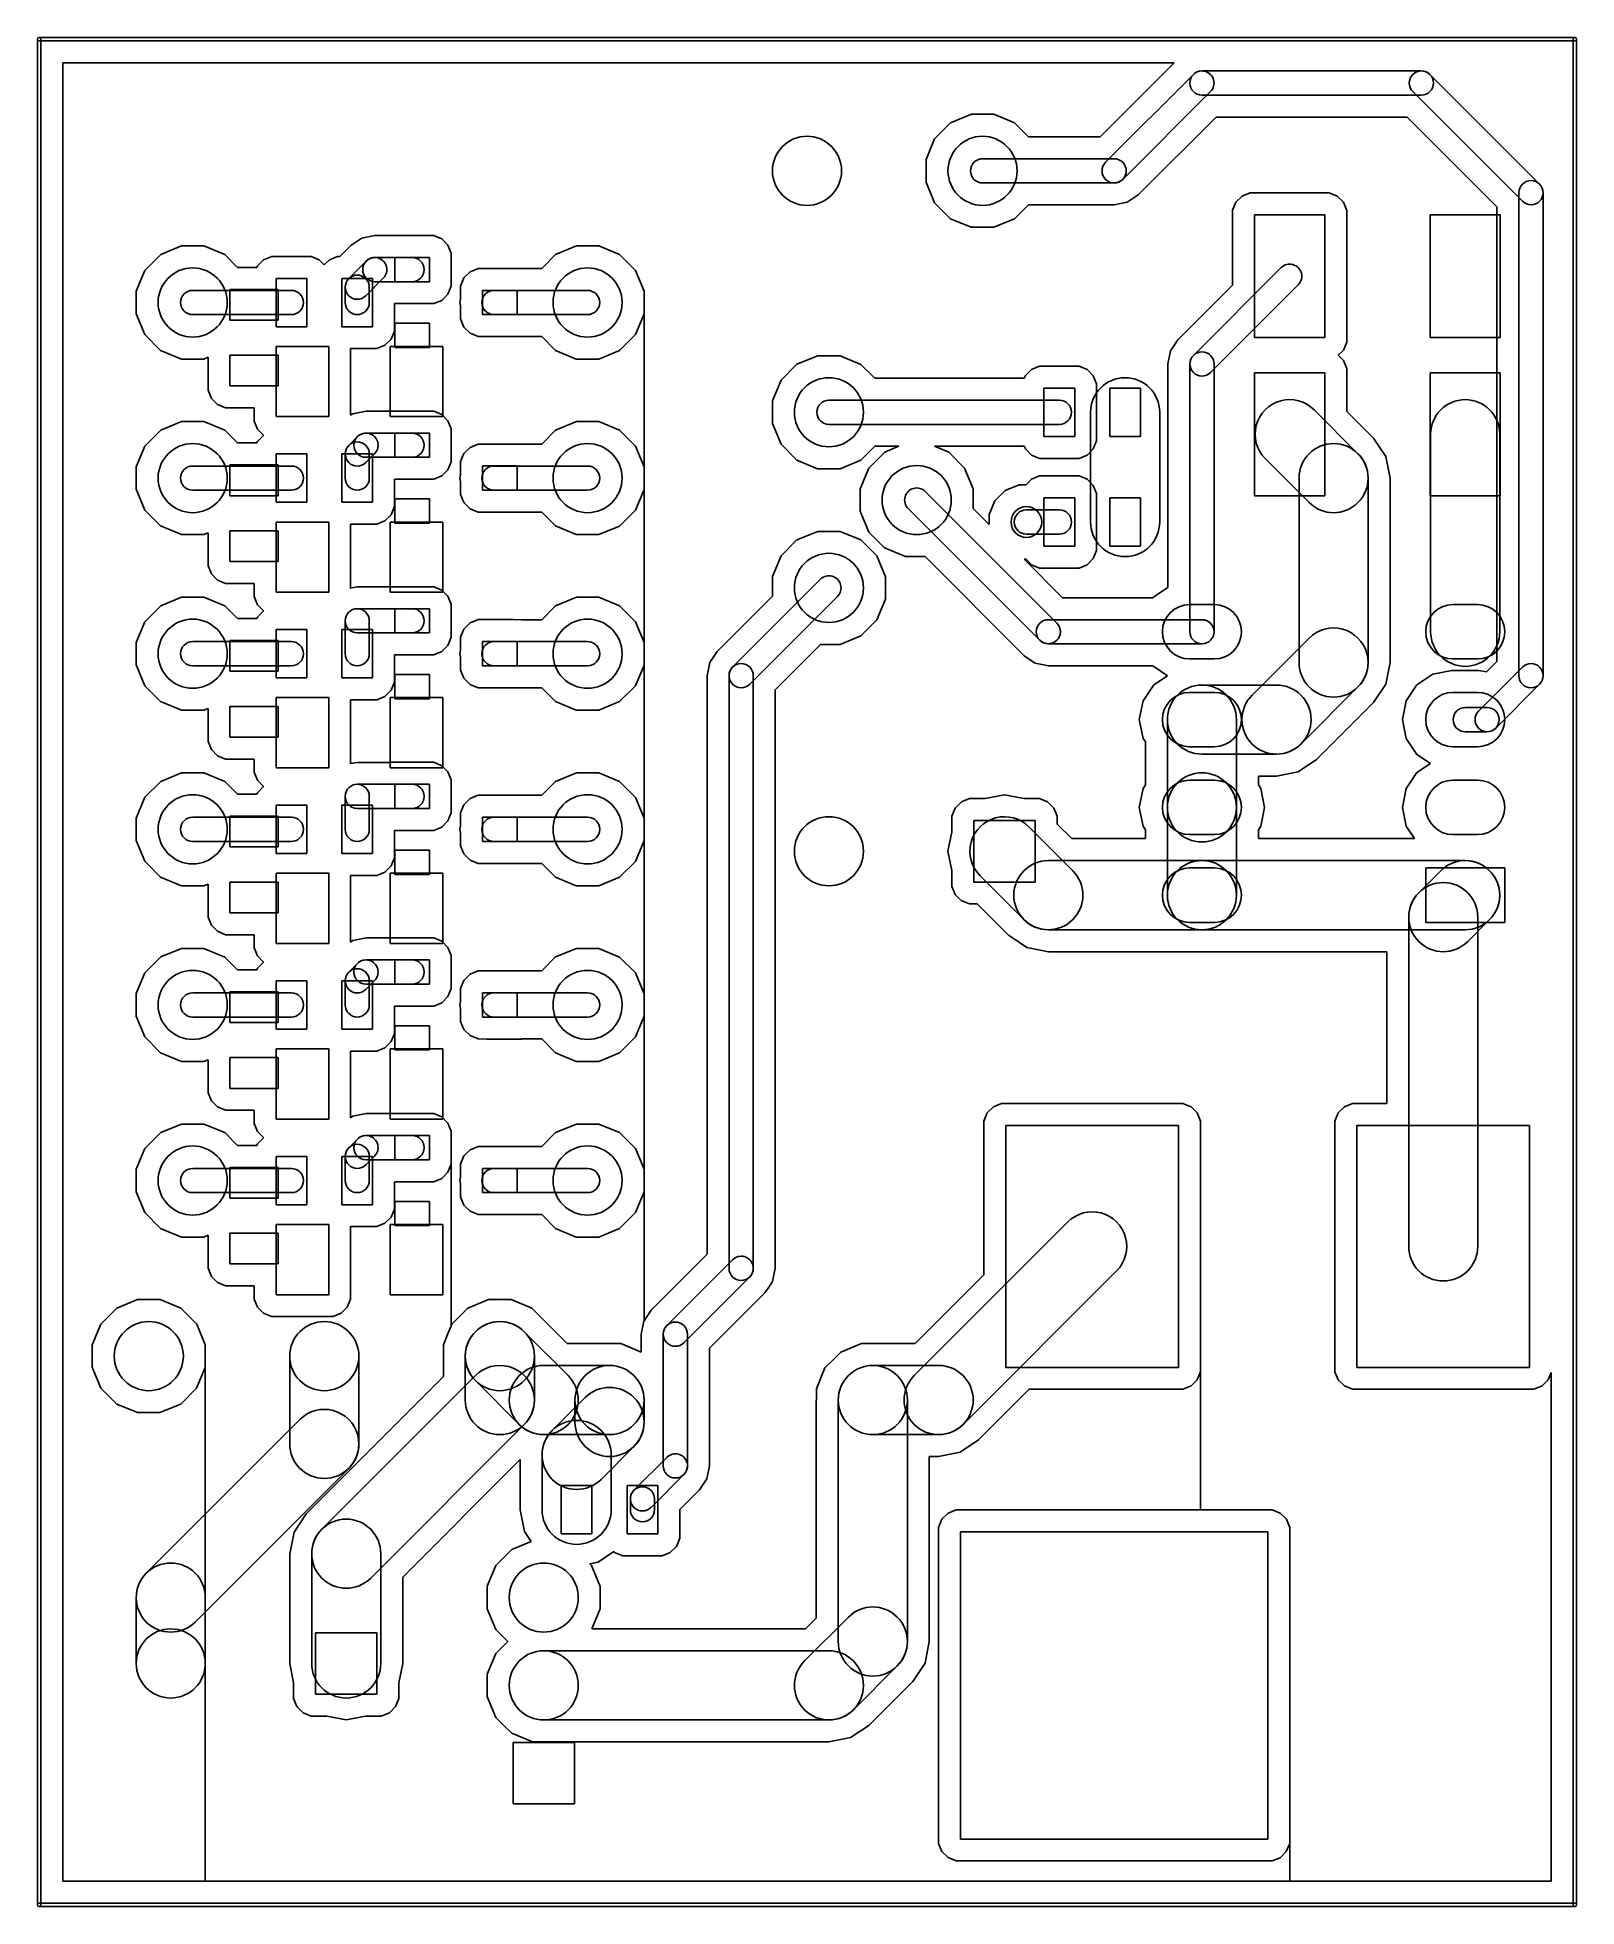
# Model space of a CAD drawing. Extents: x 50.1 to 94.7, y -225.5 to -171.4.
import ezdxf

# ---------------------------------------------------------------- set-up
doc = ezdxf.new("R2010")
doc.units = 0
doc.header["$MEASUREMENT"] = 0
doc.layers.add('BLACK', color=250, linetype='CONTINUOUS')

msp = doc.modelspace()

# ---------------------------------------------------------------- linework, layer by layer
at = {"layer": 'BLACK'}
for p, q in [((50.165, -171.4), (94.615, -171.4)), ((50.115, -225.425), (50.115, -171.45)), ((50.165, -171.5), (94.615, -171.5)), ((50.215, -225.425), (50.215, -171.45)), ((94.565, -225.425), (94.565, -171.45)), ((94.665, -225.425), (94.665, -171.45)), ((50.85, -224.74), (50.85, -172.135)), ((50.85, -172.135), (83.012, -172.135)), ((50.85, -224.74), (50.85, -172.135)), ((50.85, -172.135), (83.012, -172.135)), ((83.012, -172.135), (80.872, -174.275)), ((83.012, -172.135), (80.872, -174.275)), ((81.0325, -175.013), (83.5725, -172.473)), ((83.82, -172.37), (90.17, -172.37)), ((90.4175, -172.473), (93.5925, -175.648)), ((81.5275, -175.507), (84.0675, -172.967)), ((89.9225, -172.967), (93.0975, -176.142)), ((83.82, -173.07), (90.17, -173.07)), ((76.5451, -173.873), (76.0847, -174.333)), ((76.5451, -173.873), (76.0847, -174.333)), ((77.1462, -173.625), (76.5451, -173.873)), ((77.1462, -173.625), (76.5451, -173.873)), ((77.7966, -173.625), (77.1462, -173.625)), ((77.7966, -173.625), (77.1462, -173.625)), ((78.3974, -173.875), (77.7966, -173.625)), ((78.3974, -173.875), (77.7966, -173.625)), ((78.7969, -174.275), (78.3974, -173.875)), ((78.7969, -174.275), (78.3974, -173.875)), ((81.9765, -175.957), (84.228, -173.705)), ((81.9765, -175.957), (84.228, -173.705)), ((84.228, -173.705), (89.762, -173.705)), ((84.228, -173.705), (89.762, -173.705)), ((89.762, -173.705), (92.36, -176.303)), ((89.762, -173.705), (92.36, -176.303)), ((76.0847, -174.333), (75.8353, -174.933)), ((76.0847, -174.333), (75.8353, -174.933)), ((80.872, -174.275), (78.7969, -174.275)), ((80.872, -174.275), (78.7969, -174.275)), ((75.8353, -174.933), (75.8347, -175.584)), ((75.8353, -174.933), (75.8347, -175.584)), ((77.47, -174.91), (81.28, -174.91)), ((75.8347, -175.584), (76.0831, -176.185)), ((75.8347, -175.584), (76.0831, -176.185)), ((77.47, -175.61), (81.28, -175.61)), ((76.0831, -176.185), (76.5426, -176.645)), ((76.0831, -176.185), (76.5426, -176.645)), ((78.3949, -176.647), (78.7975, -176.245)), ((78.3949, -176.647), (78.7975, -176.245)), ((78.7975, -176.245), (81.28, -176.245)), ((78.7975, -176.245), (81.28, -176.245)), ((81.28, -176.245), (81.6569, -176.17)), ((81.28, -176.245), (81.6569, -176.17)), ((81.6569, -176.17), (81.9765, -175.957)), ((81.6569, -176.17), (81.9765, -175.957)), ((84.806, -176.17), (84.7091, -176.403)), ((84.806, -176.17), (84.7091, -176.403)), ((84.9848, -175.991), (84.806, -176.17)), ((84.9848, -175.991), (84.806, -176.17)), ((85.2182, -175.895), (84.9848, -175.991)), ((85.2182, -175.895), (84.9848, -175.991)), ((87.2502, -175.895), (85.2182, -175.895)), ((87.2502, -175.895), (85.2182, -175.895)), ((87.5029, -175.895), (87.2502, -175.895)), ((87.5029, -175.895), (87.2502, -175.895)), ((87.7362, -175.992), (87.5029, -175.895)), ((87.7362, -175.992), (87.5029, -175.895)), ((87.9146, -176.171), (87.7362, -175.992)), ((87.9146, -176.171), (87.7362, -175.992)), ((88.0111, -176.404), (87.9146, -176.171)), ((88.0111, -176.404), (87.9146, -176.171)), ((92.995, -189.865), (92.995, -175.895)), ((93.695, -189.865), (93.695, -175.895)), ((76.5426, -176.645), (77.1434, -176.895)), ((76.5426, -176.645), (77.1434, -176.895)), ((77.7938, -176.895), (78.3949, -176.647)), ((77.7938, -176.895), (78.3949, -176.647)), ((84.7091, -176.403), (84.7089, -176.656)), ((84.7091, -176.403), (84.7089, -176.656)), ((84.7089, -176.656), (84.7089, -178.566)), ((84.7089, -176.656), (84.7089, -178.566)), ((85.344, -176.53), (85.344, -180.086)), ((87.376, -176.53), (85.344, -176.53)), ((87.376, -180.086), (87.376, -176.53)), ((88.0111, -179.96), (88.0111, -176.404)), ((88.0111, -179.96), (88.0111, -176.404)), ((90.424, -176.53), (90.424, -180.086)), ((92.456, -176.53), (90.424, -176.53)), ((92.36, -176.303), (92.36, -189.457)), ((92.36, -176.303), (92.36, -189.457)), ((92.456, -180.086), (92.456, -176.53)), ((59.5036, -177.207), (59.184, -177.421)), ((59.5036, -177.207), (59.184, -177.421)), ((59.8805, -177.133), (59.5036, -177.207)), ((59.8805, -177.133), (59.5036, -177.207)), ((60.3323, -177.133), (59.8805, -177.133)), ((60.3323, -177.133), (59.8805, -177.133)), ((60.3339, -177.132), (60.3323, -177.133)), ((60.3339, -177.132), (60.3323, -177.133)), ((61.3346, -177.132), (60.3339, -177.132)), ((61.3346, -177.132), (60.3339, -177.132)), ((61.5872, -177.132), (61.3346, -177.132)), ((61.5872, -177.132), (61.3346, -177.132)), ((61.8205, -177.229), (61.5872, -177.132)), ((61.8205, -177.229), (61.5872, -177.132)), ((61.999, -177.408), (61.8205, -177.229)), ((61.999, -177.408), (61.8205, -177.229)), ((77.1434, -176.895), (77.7938, -176.895)), ((77.1434, -176.895), (77.7938, -176.895)), ((53.6851, -177.683), (53.2247, -178.143)), ((53.6851, -177.683), (53.2247, -178.143)), ((54.2862, -177.435), (53.6851, -177.683)), ((54.2862, -177.435), (53.6851, -177.683)), ((54.9366, -177.435), (54.2862, -177.435)), ((54.9366, -177.435), (54.2862, -177.435)), ((55.5374, -177.685), (54.9366, -177.435)), ((55.5374, -177.685), (54.9366, -177.435)), ((55.9059, -178.054), (55.5374, -177.685)), ((55.9059, -178.054), (55.5374, -177.685)), ((56.6638, -177.833), (56.485, -178.011)), ((56.6638, -177.833), (56.485, -178.011)), ((56.8972, -177.736), (56.6638, -177.833)), ((56.8972, -177.736), (56.6638, -177.833)), ((57.7862, -177.736), (56.8972, -177.736)), ((57.7862, -177.736), (56.8972, -177.736)), ((58.0389, -177.737), (57.7862, -177.736)), ((58.0389, -177.737), (57.7862, -177.736)), ((58.2722, -177.833), (58.0389, -177.737)), ((58.2722, -177.833), (58.0389, -177.737)), ((58.4199, -177.981), (58.2722, -177.833)), ((58.4199, -177.981), (58.2722, -177.833)), ((58.5688, -177.833), (58.4199, -177.981)), ((58.5688, -177.833), (58.4199, -177.981)), ((58.8022, -177.736), (58.5688, -177.833)), ((58.8022, -177.736), (58.5688, -177.833)), ((58.8686, -177.736), (58.8022, -177.736)), ((58.8686, -177.736), (58.8022, -177.736)), ((59.184, -177.421), (58.8686, -177.736)), ((59.184, -177.421), (58.8686, -177.736)), ((59.125, -178.378), (59.633, -177.87)), ((59.8805, -177.768), (60.96, -177.768)), ((61.4604, -177.767), (60.4596, -177.767)), ((60.4596, -177.767), (60.4596, -178.468)), ((61.4604, -178.468), (61.4604, -177.767)), ((62.0955, -177.641), (61.999, -177.408)), ((62.0955, -177.641), (61.999, -177.408)), ((62.0955, -178.342), (62.0955, -177.641)), ((62.0955, -178.342), (62.0955, -177.641)), ((65.1151, -177.683), (64.7125, -178.085)), ((65.1151, -177.683), (64.7125, -178.085)), ((65.7162, -177.435), (65.1151, -177.683)), ((65.7162, -177.435), (65.1151, -177.683)), ((66.3666, -177.435), (65.7162, -177.435)), ((66.3666, -177.435), (65.7162, -177.435)), ((66.9674, -177.685), (66.3666, -177.435)), ((66.9674, -177.685), (66.3666, -177.435)), ((67.4269, -178.145), (66.9674, -177.685)), ((67.4269, -178.145), (66.9674, -177.685)), ((53.2247, -178.143), (52.9753, -178.743)), ((53.2247, -178.143), (52.9753, -178.743)), ((56.4673, -178.054), (55.9059, -178.054)), ((56.4673, -178.054), (55.9059, -178.054)), ((56.485, -178.011), (56.4673, -178.054)), ((56.485, -178.011), (56.4673, -178.054)), ((57.023, -178.372), (57.023, -179.769)), ((57.912, -178.372), (57.023, -178.372)), ((57.912, -179.769), (57.912, -178.372)), ((58.928, -178.372), (58.928, -179.769)), ((59.817, -178.372), (58.928, -178.372)), ((59.62, -178.873), (60.128, -178.365)), ((59.817, -179.769), (59.817, -178.372)), ((62.0953, -178.595), (62.0955, -178.342)), ((62.0953, -178.595), (62.0955, -178.342)), ((62.4616, -178.359), (62.3647, -178.593)), ((62.4616, -178.359), (62.3647, -178.593)), ((62.6404, -178.181), (62.4616, -178.359)), ((62.6404, -178.181), (62.4616, -178.359)), ((62.8739, -178.084), (62.6404, -178.181)), ((62.8739, -178.084), (62.6404, -178.181)), ((63.8746, -178.084), (62.8739, -178.084)), ((63.8746, -178.084), (62.8739, -178.084)), ((64.1272, -178.085), (63.8746, -178.084)), ((64.1272, -178.085), (63.8746, -178.084)), ((64.1282, -178.085), (64.1272, -178.085)), ((64.1282, -178.085), (64.1272, -178.085)), ((64.7125, -178.085), (64.1282, -178.085)), ((64.7125, -178.085), (64.1282, -178.085)), ((67.6753, -178.746), (67.4269, -178.145)), ((67.6753, -178.746), (67.4269, -178.145)), ((83.5725, -180.601), (86.1125, -178.061)), ((52.9753, -178.743), (52.9747, -179.394)), ((52.9753, -178.743), (52.9747, -179.394)), ((54.61, -178.72), (57.4675, -178.72)), ((57.0865, -178.689), (55.6895, -178.689)), ((55.6895, -178.689), (55.6895, -179.578)), ((57.0865, -179.578), (57.0865, -178.689)), ((59.0225, -179.07), (59.0225, -178.626)), ((59.7225, -179.07), (59.7225, -178.626)), ((59.8805, -178.468), (60.96, -178.468)), ((60.4596, -178.468), (61.4604, -178.468)), ((61.8196, -179.007), (61.9984, -178.828)), ((61.8196, -179.007), (61.9984, -178.828)), ((61.9984, -178.828), (62.0953, -178.595)), ((61.9984, -178.828), (62.0953, -178.595)), ((62.3645, -178.971), (62.3448, -179.07)), ((62.3645, -178.971), (62.3448, -179.07)), ((62.3647, -178.593), (62.3645, -178.845)), ((62.3647, -178.593), (62.3645, -178.845)), ((62.3645, -178.845), (62.3645, -178.971)), ((62.3645, -178.845), (62.3645, -178.971)), ((64.0004, -178.719), (62.9996, -178.719)), ((62.9996, -178.719), (62.9996, -179.421)), ((63.3298, -178.72), (66.04, -178.72)), ((64.0004, -179.421), (64.0004, -178.719)), ((67.6747, -179.397), (67.6753, -178.746)), ((67.6747, -179.397), (67.6753, -178.746)), ((67.6753, -183.826), (67.6753, -178.746)), ((67.6753, -178.746), (67.6753, -183.826)), ((67.6753, -183.826), (67.6753, -178.746)), ((67.6753, -178.746), (67.6753, -183.826)), ((84.7089, -178.566), (83.1235, -180.152)), ((84.7089, -178.566), (83.1235, -180.152)), ((84.0675, -181.095), (86.6075, -178.555)), ((52.9747, -179.394), (53.2231, -179.995)), ((52.9747, -179.394), (53.2231, -179.995)), ((54.61, -179.42), (57.4675, -179.42)), ((60.4521, -179.643), (60.4521, -179.103)), ((60.4521, -179.103), (60.5854, -179.103)), ((60.4521, -179.643), (60.4521, -179.103)), ((60.4521, -179.103), (60.5854, -179.103)), ((60.5854, -179.103), (61.5861, -179.103)), ((60.5854, -179.103), (61.5861, -179.103)), ((61.5861, -179.103), (61.8196, -179.007)), ((61.5861, -179.103), (61.8196, -179.007)), ((62.3448, -179.07), (62.3645, -179.169)), ((62.3448, -179.07), (62.3645, -179.169)), ((62.3645, -179.169), (62.3645, -179.546)), ((62.3645, -179.169), (62.3645, -179.546)), ((62.9996, -179.421), (64.0004, -179.421)), ((63.3298, -179.42), (66.04, -179.42)), ((67.4253, -179.997), (67.6747, -179.397)), ((67.4253, -179.997), (67.6747, -179.397)), ((53.2231, -179.995), (53.6826, -180.455)), ((53.2231, -179.995), (53.6826, -180.455)), ((55.6895, -179.578), (57.0865, -179.578)), ((57.023, -179.769), (57.912, -179.769)), ((58.928, -179.769), (59.817, -179.769)), ((60.355, -180.129), (60.4519, -179.895)), ((60.355, -180.129), (60.4519, -179.895)), ((60.4519, -179.895), (60.4521, -179.643)), ((60.4519, -179.895), (60.4521, -179.643)), ((61.4604, -179.672), (60.4596, -179.672)), ((60.4596, -179.672), (60.4596, -180.373)), ((61.4604, -180.373), (61.4604, -179.672)), ((62.3645, -179.546), (62.461, -179.78)), ((62.3645, -179.546), (62.461, -179.78)), ((62.461, -179.78), (62.6395, -179.959)), ((62.461, -179.78), (62.6395, -179.959)), ((62.6395, -179.959), (62.8728, -180.055)), ((62.6395, -179.959), (62.8728, -180.055)), ((62.8728, -180.055), (63.1254, -180.056)), ((62.8728, -180.055), (63.1254, -180.056)), ((63.1254, -180.056), (64.1261, -180.056)), ((63.1254, -180.056), (64.1261, -180.056)), ((64.1261, -180.056), (64.1277, -180.055)), ((64.1261, -180.056), (64.1277, -180.055)), ((64.1277, -180.055), (64.7131, -180.055)), ((64.1277, -180.055), (64.7131, -180.055)), ((64.7131, -180.055), (65.1126, -180.455)), ((64.7131, -180.055), (65.1126, -180.455)), ((66.9649, -180.457), (67.4253, -179.997)), ((66.9649, -180.457), (67.4253, -179.997)), ((88.0109, -180.213), (88.0111, -179.96)), ((88.0109, -180.213), (88.0111, -179.96)), ((53.6826, -180.455), (54.2834, -180.705)), ((53.6826, -180.455), (54.2834, -180.705)), ((57.0865, -180.594), (55.6895, -180.594)), ((55.6895, -180.594), (55.6895, -181.483)), ((57.023, -180.34), (57.023, -182.372)), ((58.547, -180.34), (57.023, -180.34)), ((57.0865, -181.483), (57.0865, -180.594)), ((58.547, -182.372), (58.547, -180.34)), ((59.1821, -182.246), (59.1821, -180.404)), ((59.1821, -180.404), (59.9428, -180.404)), ((59.1821, -182.246), (59.1821, -180.404)), ((59.1821, -180.404), (59.9428, -180.404)), ((59.9428, -180.404), (60.1762, -180.307)), ((59.9428, -180.404), (60.1762, -180.307)), ((60.1762, -180.307), (60.355, -180.129)), ((60.1762, -180.307), (60.355, -180.129)), ((60.325, -180.34), (60.325, -182.372)), ((61.849, -180.34), (60.325, -180.34)), ((60.4596, -180.373), (61.4604, -180.373)), ((61.849, -182.372), (61.849, -180.34)), ((65.1126, -180.455), (65.7134, -180.705)), ((65.1126, -180.455), (65.7134, -180.705)), ((66.3638, -180.705), (66.9649, -180.457)), ((66.3638, -180.705), (66.9649, -180.457)), ((72.7012, -180.61), (72.1001, -180.858)), ((72.7012, -180.61), (72.1001, -180.858)), ((73.3516, -180.61), (72.7012, -180.61)), ((73.3516, -180.61), (72.7012, -180.61)), ((73.9524, -180.86), (73.3516, -180.61)), ((73.9524, -180.86), (73.3516, -180.61)), ((82.91, -180.471), (82.835, -180.848)), ((82.91, -180.471), (82.835, -180.848)), ((83.1235, -180.152), (82.91, -180.471)), ((83.1235, -180.152), (82.91, -180.471)), ((85.344, -180.086), (87.376, -180.086)), ((87.766, -180.594), (87.914, -180.446)), ((87.766, -180.594), (87.914, -180.446)), ((87.9146, -180.743), (87.766, -180.594)), ((87.9146, -180.743), (87.766, -180.594)), ((87.914, -180.446), (88.0109, -180.213)), ((87.914, -180.446), (88.0109, -180.213)), ((90.424, -180.086), (92.456, -180.086)), ((54.2834, -180.705), (54.9338, -180.705)), ((54.2834, -180.705), (54.9338, -180.705)), ((54.9338, -180.705), (55.0544, -180.655)), ((54.9338, -180.705), (55.0544, -180.655)), ((55.0544, -180.655), (55.0544, -180.72)), ((55.0544, -180.655), (55.0544, -180.72)), ((55.0544, -180.72), (55.0544, -181.609)), ((55.0544, -180.72), (55.0544, -181.609)), ((65.7134, -180.705), (66.3638, -180.705)), ((65.7134, -180.705), (66.3638, -180.705)), ((72.1001, -180.858), (71.6397, -181.318)), ((72.1001, -180.858), (71.6397, -181.318)), ((74.3519, -181.26), (73.9524, -180.86)), ((74.3519, -181.26), (73.9524, -180.86)), ((78.8888, -181.008), (78.71, -181.186)), ((78.8888, -181.008), (78.71, -181.186)), ((79.1222, -180.911), (78.8888, -181.008)), ((79.1222, -180.911), (78.8888, -181.008)), ((80.0112, -180.911), (79.1222, -180.911)), ((80.0112, -180.911), (79.1222, -180.911)), ((80.2639, -180.912), (80.0112, -180.911)), ((80.2639, -180.912), (80.0112, -180.911)), ((80.4972, -181.008), (80.2639, -180.912)), ((80.4972, -181.008), (80.2639, -180.912)), ((80.6756, -181.187), (80.4972, -181.008)), ((80.6756, -181.187), (80.4972, -181.008)), ((82.835, -180.848), (82.835, -187.314)), ((82.835, -180.848), (82.835, -187.314)), ((83.47, -188.595), (83.47, -180.848)), ((84.17, -188.595), (84.17, -180.848)), ((85.344, -181.102), (85.344, -184.658)), ((87.376, -181.102), (85.344, -181.102)), ((87.376, -184.658), (87.376, -181.102)), ((88.0111, -180.976), (87.9146, -180.743)), ((88.0111, -180.976), (87.9146, -180.743)), ((88.0111, -182.219), (88.0111, -180.976)), ((88.0111, -182.219), (88.0111, -180.976)), ((90.424, -181.102), (90.424, -184.658)), ((92.456, -181.102), (90.424, -181.102)), ((92.456, -184.658), (92.456, -181.102)), ((55.0544, -181.609), (55.1509, -181.842)), ((55.0544, -181.609), (55.1509, -181.842)), ((55.6895, -181.483), (57.0865, -181.483)), ((71.6397, -181.318), (71.3903, -181.918)), ((71.6397, -181.318), (71.3903, -181.918)), ((78.6794, -181.26), (74.3519, -181.26)), ((78.6794, -181.26), (74.3519, -181.26)), ((78.71, -181.186), (78.6794, -181.26)), ((78.71, -181.186), (78.6794, -181.26)), ((79.248, -181.547), (79.248, -182.944)), ((80.137, -181.547), (79.248, -181.547)), ((80.137, -182.944), (80.137, -181.547)), ((80.7721, -181.421), (80.6756, -181.187)), ((80.7721, -181.421), (80.6756, -181.187)), ((80.7721, -182.818), (80.7721, -181.421)), ((80.7721, -182.818), (80.7721, -181.421)), ((81.153, -181.547), (81.153, -182.944)), ((82.042, -181.547), (81.153, -181.547)), ((82.042, -182.944), (82.042, -181.547)), ((55.1509, -181.842), (55.3293, -182.021)), ((55.1509, -181.842), (55.3293, -182.021)), ((55.3293, -182.021), (55.5626, -182.118)), ((55.3293, -182.021), (55.5626, -182.118)), ((55.5626, -182.118), (55.8153, -182.118)), ((55.5626, -182.118), (55.8153, -182.118)), ((55.8153, -182.118), (56.3879, -182.118)), ((55.8153, -182.118), (56.3879, -182.118)), ((56.3879, -182.118), (56.3879, -182.498)), ((56.3879, -182.118), (56.3879, -182.498)), ((59.6265, -182.213), (59.2496, -182.287)), ((59.6265, -182.213), (59.2496, -182.287)), ((60.3323, -182.213), (59.6265, -182.213)), ((60.3323, -182.213), (59.6265, -182.213)), ((60.3339, -182.212), (60.3323, -182.213)), ((60.3339, -182.212), (60.3323, -182.213)), ((61.3346, -182.212), (60.3339, -182.212)), ((61.3346, -182.212), (60.3339, -182.212)), ((61.5872, -182.212), (61.3346, -182.212)), ((61.5872, -182.212), (61.3346, -182.212)), ((61.8205, -182.309), (61.5872, -182.212)), ((61.8205, -182.309), (61.5872, -182.212)), ((71.3903, -181.918), (71.3897, -182.569)), ((71.3903, -181.918), (71.3897, -182.569)), ((73.025, -181.895), (79.6925, -181.895)), ((88.3371, -183.443), (87.0671, -182.173)), ((88.7861, -182.994), (88.0111, -182.219)), ((88.7861, -182.994), (88.0111, -182.219)), ((53.6851, -182.763), (53.2247, -183.223)), ((53.6851, -182.763), (53.2247, -183.223)), ((54.2862, -182.515), (53.6851, -182.763)), ((54.2862, -182.515), (53.6851, -182.763)), ((54.9366, -182.515), (54.2862, -182.515)), ((54.9366, -182.515), (54.2862, -182.515)), ((55.5374, -182.765), (54.9366, -182.515)), ((55.5374, -182.765), (54.9366, -182.515)), ((55.9059, -183.134), (55.5374, -182.765)), ((55.9059, -183.134), (55.5374, -182.765)), ((56.3879, -182.498), (56.4844, -182.731)), ((56.3879, -182.498), (56.4844, -182.731)), ((56.4844, -182.731), (56.6628, -182.91)), ((56.4844, -182.731), (56.6628, -182.91)), ((57.023, -182.372), (58.547, -182.372)), ((59.182, -182.333), (59.1821, -182.246)), ((59.182, -182.333), (59.1821, -182.246)), ((59.2496, -182.287), (59.182, -182.333)), ((59.2496, -182.287), (59.182, -182.333)), ((60.325, -182.372), (61.849, -182.372)), ((61.999, -182.488), (61.8205, -182.309)), ((61.999, -182.488), (61.8205, -182.309)), ((62.0955, -182.721), (61.999, -182.488)), ((62.0955, -182.721), (61.999, -182.488)), ((62.0955, -183.422), (62.0955, -182.721)), ((62.0955, -183.422), (62.0955, -182.721)), ((65.1151, -182.763), (64.7125, -183.165)), ((65.1151, -182.763), (64.7125, -183.165)), ((65.7162, -182.515), (65.1151, -182.763)), ((65.7162, -182.515), (65.1151, -182.763)), ((66.3666, -182.515), (65.7162, -182.515)), ((66.3666, -182.515), (65.7162, -182.515)), ((66.9674, -182.765), (66.3666, -182.515)), ((66.9674, -182.765), (66.3666, -182.515)), ((67.4269, -183.225), (66.9674, -182.765)), ((67.4269, -183.225), (66.9674, -182.765)), ((71.3897, -182.569), (71.6381, -183.17)), ((71.3897, -182.569), (71.6381, -183.17)), ((73.025, -182.595), (79.6925, -182.595)), ((80.5975, -185.42), (80.5975, -182.245)), ((82.5975, -185.42), (82.5975, -182.245)), ((53.2247, -183.223), (52.9753, -183.823)), ((53.2247, -183.223), (52.9753, -183.823)), ((56.4673, -183.134), (55.9059, -183.134)), ((56.4673, -183.134), (55.9059, -183.134)), ((56.485, -183.091), (56.4673, -183.134)), ((56.485, -183.091), (56.4673, -183.134)), ((56.6638, -182.913), (56.485, -183.091)), ((56.6638, -182.913), (56.485, -183.091)), ((56.6628, -182.91), (56.6667, -182.912)), ((56.6628, -182.91), (56.6667, -182.912)), ((56.6667, -182.912), (56.6638, -182.913)), ((56.6667, -182.912), (56.6638, -182.913)), ((59.125, -183.204), (59.379, -182.95)), ((59.6265, -182.848), (60.96, -182.848)), ((61.4604, -182.847), (60.4596, -182.847)), ((60.4596, -182.847), (60.4596, -183.548)), ((61.4604, -183.548), (61.4604, -182.847)), ((62.6404, -183.261), (62.4616, -183.439)), ((62.6404, -183.261), (62.4616, -183.439)), ((62.8739, -183.164), (62.6404, -183.261)), ((62.8739, -183.164), (62.6404, -183.261)), ((63.8746, -183.164), (62.8739, -183.164)), ((63.8746, -183.164), (62.8739, -183.164)), ((64.1272, -183.165), (63.8746, -183.164)), ((64.1272, -183.165), (63.8746, -183.164)), ((64.1282, -183.165), (64.1272, -183.165)), ((64.1282, -183.165), (64.1272, -183.165)), ((64.7125, -183.165), (64.1282, -183.165)), ((64.7125, -183.165), (64.1282, -183.165)), ((67.6753, -183.826), (67.4269, -183.225)), ((67.6753, -183.826), (67.4269, -183.225)), ((71.6381, -183.17), (72.0976, -183.63)), ((71.6381, -183.17), (72.0976, -183.63)), ((73.9499, -183.632), (74.3525, -183.23)), ((73.9499, -183.632), (74.3525, -183.23)), ((74.3525, -183.23), (75.0469, -183.23)), ((74.3525, -183.23), (75.0469, -183.23)), ((75.0469, -183.23), (74.6401, -183.398)), ((75.0469, -183.23), (74.6401, -183.398)), ((76.4924, -183.4), (76.0836, -183.23)), ((76.0836, -183.23), (78.6793, -183.23)), ((76.4924, -183.4), (76.0836, -183.23)), ((76.0836, -183.23), (78.6793, -183.23)), ((78.6793, -183.23), (78.7094, -183.303)), ((78.6793, -183.23), (78.7094, -183.303)), ((78.7094, -183.303), (78.8878, -183.482)), ((78.7094, -183.303), (78.8878, -183.482)), ((79.248, -182.944), (80.137, -182.944)), ((80.4962, -183.482), (80.675, -183.304)), ((80.4962, -183.482), (80.675, -183.304)), ((80.675, -183.304), (80.7719, -183.07)), ((80.675, -183.304), (80.7719, -183.07)), ((80.7719, -183.07), (80.7721, -182.818)), ((80.7719, -183.07), (80.7721, -182.818)), ((81.153, -182.944), (82.042, -182.944)), ((88.9986, -183.312), (88.7861, -182.994)), ((88.7861, -182.994), (88.7861, -182.994)), ((88.9986, -183.312), (88.7861, -182.994)), ((88.7861, -182.994), (88.7861, -182.994)), ((89.1405, -183.524), (88.9986, -183.312)), ((89.1405, -183.524), (88.9986, -183.312)), ((90.44, -188.595), (90.44, -182.88)), ((92.44, -188.595), (92.44, -182.88)), ((52.9753, -183.823), (52.9747, -184.474)), ((52.9753, -183.823), (52.9747, -184.474)), ((54.61, -183.8), (57.4675, -183.8)), ((57.0865, -183.769), (55.6895, -183.769)), ((55.6895, -183.769), (55.6895, -184.658)), ((57.023, -183.452), (57.023, -184.849)), ((57.912, -183.452), (57.023, -183.452)), ((57.0865, -184.658), (57.0865, -183.769)), ((57.912, -184.849), (57.912, -183.452)), ((58.928, -183.452), (58.928, -184.849)), ((59.817, -183.452), (58.928, -183.452)), ((59.0225, -184.15), (59.0225, -183.452)), ((59.62, -183.699), (59.874, -183.445)), ((59.6265, -183.548), (60.96, -183.548)), ((59.7225, -184.15), (59.7225, -183.452)), ((59.817, -184.849), (59.817, -183.452)), ((60.4596, -183.548), (61.4604, -183.548)), ((61.9984, -183.908), (62.0953, -183.675)), ((61.9984, -183.908), (62.0953, -183.675)), ((62.0953, -183.675), (62.0955, -183.422)), ((62.0953, -183.675), (62.0955, -183.422)), ((62.3647, -183.673), (62.3645, -183.925)), ((62.3647, -183.673), (62.3645, -183.925)), ((62.4616, -183.439), (62.3647, -183.673)), ((62.4616, -183.439), (62.3647, -183.673)), ((64.0004, -183.799), (62.9996, -183.799)), ((62.9996, -183.799), (62.9996, -184.501)), ((63.3298, -183.8), (66.04, -183.8)), ((64.0004, -184.501), (64.0004, -183.799)), ((67.6747, -184.477), (67.6753, -183.826)), ((67.6747, -184.477), (67.6753, -183.826)), ((67.6753, -188.906), (67.6753, -183.826)), ((67.6753, -183.826), (67.6753, -188.906)), ((67.6753, -188.906), (67.6753, -183.826)), ((67.6753, -183.826), (67.6753, -188.906)), ((72.0976, -183.63), (72.6984, -183.88)), ((72.0976, -183.63), (72.6984, -183.88)), ((73.3488, -183.88), (73.9499, -183.632)), ((73.3488, -183.88), (73.9499, -183.632)), ((74.6401, -183.398), (74.1797, -183.858)), ((74.6401, -183.398), (74.1797, -183.858)), ((76.9519, -183.86), (76.4924, -183.4)), ((76.9519, -183.86), (76.4924, -183.4)), ((78.8878, -183.482), (79.1211, -183.578)), ((78.8878, -183.482), (79.1211, -183.578)), ((79.1211, -183.578), (79.3738, -183.579)), ((79.1211, -183.578), (79.3738, -183.579)), ((79.3738, -183.579), (80.2628, -183.579)), ((79.3738, -183.579), (80.2628, -183.579)), ((80.2628, -183.579), (80.4962, -183.482)), ((80.2628, -183.579), (80.4962, -183.482)), ((86.9229, -184.857), (85.6529, -183.587)), ((89.265, -184.15), (89.1405, -183.524)), ((89.1405, -183.524), (89.1405, -183.524)), ((89.265, -184.15), (89.1405, -183.524)), ((89.1405, -183.524), (89.1405, -183.524)), ((60.4521, -184.723), (60.4521, -184.183)), ((60.4521, -184.183), (60.5854, -184.183)), ((60.4521, -184.723), (60.4521, -184.183)), ((60.4521, -184.183), (60.5854, -184.183)), ((60.5854, -184.183), (61.5861, -184.183)), ((60.5854, -184.183), (61.5861, -184.183)), ((61.5861, -184.183), (61.8196, -184.087)), ((61.5861, -184.183), (61.8196, -184.087)), ((61.8196, -184.087), (61.9984, -183.908)), ((61.8196, -184.087), (61.9984, -183.908)), ((62.3645, -184.051), (62.3448, -184.15)), ((62.3645, -184.051), (62.3448, -184.15)), ((62.3448, -184.15), (62.3645, -184.249)), ((62.3448, -184.15), (62.3645, -184.249)), ((62.3645, -183.925), (62.3645, -184.051)), ((62.3645, -183.925), (62.3645, -184.051)), ((62.3645, -184.249), (62.3645, -184.626)), ((62.3645, -184.249), (62.3645, -184.626)), ((72.6984, -183.88), (73.3488, -183.88)), ((72.6984, -183.88), (73.3488, -183.88)), ((74.1797, -183.858), (73.9303, -184.458)), ((74.1797, -183.858), (73.9303, -184.458)), ((77.2003, -184.461), (76.9519, -183.86)), ((77.2003, -184.461), (76.9519, -183.86)), ((78.5262, -184.34), (78.1293, -184.504)), ((78.5262, -184.34), (78.1293, -184.504)), ((78.7309, -184.34), (78.5262, -184.34)), ((78.7309, -184.34), (78.5262, -184.34)), ((78.8888, -184.183), (78.7309, -184.34)), ((78.8888, -184.183), (78.7309, -184.34)), ((79.1222, -184.086), (78.8888, -184.183)), ((79.1222, -184.086), (78.8888, -184.183)), ((80.0112, -184.086), (79.1222, -184.086)), ((80.0112, -184.086), (79.1222, -184.086)), ((80.2639, -184.087), (80.0112, -184.086)), ((80.2639, -184.087), (80.0112, -184.086)), ((80.4972, -184.183), (80.2639, -184.087)), ((80.4972, -184.183), (80.2639, -184.087)), ((80.6756, -184.362), (80.4972, -184.183)), ((80.6756, -184.362), (80.4972, -184.183)), ((80.7721, -184.596), (80.6756, -184.362)), ((80.7721, -184.596), (80.6756, -184.362)), ((86.63, -189.484), (86.63, -184.15)), ((88.63, -189.484), (88.63, -184.15)), ((89.265, -189.484), (89.265, -184.15)), ((89.265, -189.484), (89.265, -184.15)), ((52.9747, -184.474), (53.2231, -185.075)), ((52.9747, -184.474), (53.2231, -185.075)), ((54.61, -184.5), (57.4675, -184.5)), ((55.6895, -184.658), (57.0865, -184.658)), ((57.023, -184.849), (57.912, -184.849)), ((58.928, -184.849), (59.817, -184.849)), ((60.4519, -184.975), (60.4521, -184.723)), ((60.4519, -184.975), (60.4521, -184.723)), ((61.4604, -184.752), (60.4596, -184.752)), ((60.4596, -184.752), (60.4596, -185.453)), ((61.4604, -185.453), (61.4604, -184.752)), ((62.3645, -184.626), (62.461, -184.86)), ((62.3645, -184.626), (62.461, -184.86)), ((62.461, -184.86), (62.6395, -185.039)), ((62.461, -184.86), (62.6395, -185.039)), ((62.9996, -184.501), (64.0004, -184.501)), ((63.3298, -184.5), (66.04, -184.5)), ((67.4253, -185.077), (67.6747, -184.477)), ((67.4253, -185.077), (67.6747, -184.477)), ((73.9303, -184.458), (73.9297, -185.109)), ((73.9303, -184.458), (73.9297, -185.109)), ((79.6225, -188.348), (75.8125, -184.538)), ((77.1998, -185.027), (77.2003, -184.461)), ((77.1998, -185.027), (77.2003, -184.461)), ((77.8254, -184.808), (77.6607, -185.204)), ((77.8254, -184.808), (77.6607, -185.204)), ((78.1293, -184.504), (77.8254, -184.808)), ((78.1293, -184.504), (77.8254, -184.808)), ((79.248, -184.722), (79.248, -186.119)), ((80.137, -184.722), (79.248, -184.722)), ((80.137, -186.119), (80.137, -184.722)), ((80.7721, -185.993), (80.7721, -184.596)), ((80.7721, -185.993), (80.7721, -184.596)), ((81.153, -184.722), (81.153, -186.119)), ((82.042, -184.722), (81.153, -184.722)), ((82.042, -186.119), (82.042, -184.722)), ((85.344, -184.658), (87.376, -184.658)), ((90.424, -184.658), (92.456, -184.658)), ((53.2231, -185.075), (53.6826, -185.535)), ((53.2231, -185.075), (53.6826, -185.535)), ((57.023, -185.42), (57.023, -187.452)), ((58.547, -185.42), (57.023, -185.42)), ((58.547, -187.452), (58.547, -185.42)), ((59.9428, -185.484), (60.1762, -185.387)), ((59.9428, -185.484), (60.1762, -185.387)), ((60.1762, -185.387), (60.355, -185.209)), ((60.1762, -185.387), (60.355, -185.209)), ((60.325, -185.42), (60.325, -187.452)), ((61.849, -185.42), (60.325, -185.42)), ((60.355, -185.209), (60.4519, -184.975)), ((60.355, -185.209), (60.4519, -184.975)), ((60.4596, -185.453), (61.4604, -185.453)), ((61.849, -187.452), (61.849, -185.42)), ((62.6395, -185.039), (62.8728, -185.135)), ((62.6395, -185.039), (62.8728, -185.135)), ((62.8728, -185.135), (63.1254, -185.136)), ((62.8728, -185.135), (63.1254, -185.136)), ((63.1254, -185.136), (64.1261, -185.136)), ((63.1254, -185.136), (64.1261, -185.136)), ((64.1261, -185.136), (64.1277, -185.135)), ((64.1261, -185.136), (64.1277, -185.135)), ((64.1277, -185.135), (64.7131, -185.135)), ((64.1277, -185.135), (64.7131, -185.135)), ((64.7131, -185.135), (65.1126, -185.535)), ((64.7131, -185.135), (65.1126, -185.535)), ((66.9649, -185.537), (67.4253, -185.077)), ((66.9649, -185.537), (67.4253, -185.077)), ((73.9297, -185.109), (74.1781, -185.71)), ((73.9297, -185.109), (74.1781, -185.71)), ((79.1275, -188.842), (75.3175, -185.032)), ((77.6604, -185.487), (77.1998, -185.027)), ((77.6604, -185.487), (77.1998, -185.027)), ((77.6607, -185.204), (77.6604, -185.487)), ((77.6607, -185.204), (77.6604, -185.487)), ((78.74, -185.07), (79.6925, -185.07)), ((53.6826, -185.535), (54.2834, -185.785)), ((53.6826, -185.535), (54.2834, -185.785)), ((54.2834, -185.785), (54.9338, -185.785)), ((54.2834, -185.785), (54.9338, -185.785)), ((54.9338, -185.785), (55.0544, -185.735)), ((54.9338, -185.785), (55.0544, -185.735)), ((55.0544, -185.735), (55.0544, -185.8)), ((55.0544, -185.735), (55.0544, -185.8)), ((55.0544, -185.8), (55.0544, -186.689)), ((55.0544, -185.8), (55.0544, -186.689)), ((57.0865, -185.674), (55.6895, -185.674)), ((55.6895, -185.674), (55.6895, -186.563)), ((57.0865, -186.563), (57.0865, -185.674)), ((59.1821, -187.326), (59.1821, -185.484)), ((59.1821, -185.484), (59.9428, -185.484)), ((59.1821, -187.326), (59.1821, -185.484)), ((59.1821, -185.484), (59.9428, -185.484)), ((65.1126, -185.535), (65.7134, -185.785)), ((65.1126, -185.535), (65.7134, -185.785)), ((65.7134, -185.785), (66.3638, -185.785)), ((65.7134, -185.785), (66.3638, -185.785)), ((66.3638, -185.785), (66.9649, -185.537)), ((66.3638, -185.785), (66.9649, -185.537)), ((72.1001, -185.938), (71.6397, -186.398)), ((72.1001, -185.938), (71.6397, -186.398)), ((72.7012, -185.69), (72.1001, -185.938)), ((72.7012, -185.69), (72.1001, -185.938)), ((73.3516, -185.69), (72.7012, -185.69)), ((73.3516, -185.69), (72.7012, -185.69)), ((73.9524, -185.94), (73.3516, -185.69)), ((73.9524, -185.94), (73.3516, -185.69)), ((74.4119, -186.4), (73.9524, -185.94)), ((74.4119, -186.4), (73.9524, -185.94)), ((74.1781, -185.71), (74.6376, -186.17)), ((74.1781, -185.71), (74.6376, -186.17)), ((78.74, -185.77), (79.6925, -185.77)), ((80.7719, -186.245), (80.7721, -185.993)), ((80.7719, -186.245), (80.7721, -185.993)), ((71.6397, -186.398), (71.3903, -186.998)), ((71.6397, -186.398), (71.3903, -186.998)), ((74.6603, -187.001), (74.4119, -186.4)), ((74.6603, -187.001), (74.4119, -186.4)), ((74.6376, -186.17), (75.2384, -186.42)), ((74.6376, -186.17), (75.2384, -186.42)), ((75.2384, -186.42), (75.8072, -186.42)), ((75.2384, -186.42), (75.8072, -186.42)), ((75.8072, -186.42), (78.6785, -189.292)), ((75.8072, -186.42), (78.6785, -189.292)), ((79.783, -187.61), (78.6724, -186.499)), ((78.6724, -186.499), (78.7311, -186.499)), ((79.783, -187.61), (78.6724, -186.499)), ((78.6724, -186.499), (78.7311, -186.499)), ((78.7311, -186.499), (78.8878, -186.657)), ((78.7311, -186.499), (78.8878, -186.657)), ((79.248, -186.119), (80.137, -186.119)), ((80.4962, -186.657), (80.675, -186.479)), ((80.4962, -186.657), (80.675, -186.479)), ((80.675, -186.479), (80.7719, -186.245)), ((80.675, -186.479), (80.7719, -186.245)), ((81.153, -186.119), (82.042, -186.119)), ((55.0544, -186.689), (55.1509, -186.922)), ((55.0544, -186.689), (55.1509, -186.922)), ((55.1509, -186.922), (55.3293, -187.101)), ((55.1509, -186.922), (55.3293, -187.101)), ((55.6895, -186.563), (57.0865, -186.563)), ((70.2375, -189.618), (72.7775, -187.078)), ((71.3903, -186.998), (71.3898, -187.567)), ((71.3903, -186.998), (71.3898, -187.567)), ((74.6597, -187.652), (74.6603, -187.001)), ((74.6597, -187.652), (74.6603, -187.001)), ((78.8878, -186.657), (79.1211, -186.753)), ((78.8878, -186.657), (79.1211, -186.753)), ((79.1211, -186.753), (79.3738, -186.754)), ((79.1211, -186.753), (79.3738, -186.754)), ((79.3738, -186.754), (80.2628, -186.754)), ((79.3738, -186.754), (80.2628, -186.754)), ((80.2628, -186.754), (80.4962, -186.657)), ((80.2628, -186.754), (80.4962, -186.657)), ((54.2862, -187.595), (53.6851, -187.843)), ((54.2862, -187.595), (53.6851, -187.843)), ((54.9366, -187.595), (54.2862, -187.595)), ((54.9366, -187.595), (54.2862, -187.595)), ((55.5374, -187.845), (54.9366, -187.595)), ((55.5374, -187.845), (54.9366, -187.595)), ((55.3293, -187.101), (55.5626, -187.198)), ((55.3293, -187.101), (55.5626, -187.198)), ((55.5626, -187.198), (55.8153, -187.198)), ((55.5626, -187.198), (55.8153, -187.198)), ((55.8153, -187.198), (56.3879, -187.198)), ((55.8153, -187.198), (56.3879, -187.198)), ((56.3879, -187.198), (56.3879, -187.578)), ((56.3879, -187.198), (56.3879, -187.578)), ((56.3879, -187.578), (56.4844, -187.811)), ((56.3879, -187.578), (56.4844, -187.811)), ((57.023, -187.452), (58.547, -187.452)), ((59.3725, -187.293), (59.1821, -187.33)), ((59.3725, -187.293), (59.1821, -187.33)), ((59.1821, -187.33), (59.1821, -187.326)), ((59.1821, -187.33), (59.1821, -187.326)), ((60.3323, -187.293), (59.3725, -187.293)), ((60.3323, -187.293), (59.3725, -187.293)), ((60.325, -187.452), (61.849, -187.452)), ((60.3339, -187.292), (60.3323, -187.293)), ((60.3339, -187.292), (60.3323, -187.293)), ((61.3346, -187.292), (60.3339, -187.292)), ((61.3346, -187.292), (60.3339, -187.292)), ((61.5872, -187.292), (61.3346, -187.292)), ((61.5872, -187.292), (61.3346, -187.292)), ((61.8205, -187.389), (61.5872, -187.292)), ((61.8205, -187.389), (61.5872, -187.292)), ((61.999, -187.568), (61.8205, -187.389)), ((61.999, -187.568), (61.8205, -187.389)), ((62.0955, -187.801), (61.999, -187.568)), ((62.0955, -187.801), (61.999, -187.568)), ((65.7162, -187.595), (65.1151, -187.843)), ((65.7162, -187.595), (65.1151, -187.843)), ((66.3666, -187.595), (65.7162, -187.595)), ((66.3666, -187.595), (65.7162, -187.595)), ((66.9674, -187.845), (66.3666, -187.595)), ((66.9674, -187.845), (66.3666, -187.595)), ((71.3898, -187.567), (69.7885, -189.169)), ((71.3898, -187.567), (69.7885, -189.169)), ((70.7325, -190.112), (73.2725, -187.572)), ((82.4099, -187.61), (79.783, -187.61)), ((82.4099, -187.61), (79.783, -187.61)), ((82.4238, -187.589), (82.4099, -187.61)), ((82.4238, -187.589), (82.4099, -187.61)), ((82.835, -187.314), (82.4238, -187.589)), ((82.835, -187.314), (82.4238, -187.589)), ((53.6851, -187.843), (53.2247, -188.303)), ((53.6851, -187.843), (53.2247, -188.303)), ((55.9059, -188.214), (55.5374, -187.845)), ((55.9059, -188.214), (55.5374, -187.845)), ((56.485, -188.171), (56.4673, -188.214)), ((56.485, -188.171), (56.4673, -188.214)), ((56.4844, -187.811), (56.6628, -187.99)), ((56.4844, -187.811), (56.6628, -187.99)), ((56.6638, -187.993), (56.485, -188.171)), ((56.6638, -187.993), (56.485, -188.171)), ((56.6628, -187.99), (56.6667, -187.992)), ((56.6628, -187.99), (56.6667, -187.992)), ((56.6667, -187.992), (56.6638, -187.993)), ((56.6667, -187.992), (56.6638, -187.993)), ((59.3725, -187.928), (60.96, -187.928)), ((61.4604, -187.927), (60.4596, -187.927)), ((60.4596, -187.927), (60.4596, -188.628)), ((61.4604, -188.628), (61.4604, -187.927)), ((62.0955, -188.502), (62.0955, -187.801)), ((62.0955, -188.502), (62.0955, -187.801)), ((65.1151, -187.843), (64.7125, -188.245)), ((65.1151, -187.843), (64.7125, -188.245)), ((67.4269, -188.305), (66.9674, -187.845)), ((67.4269, -188.305), (66.9674, -187.845)), ((74.4103, -188.252), (74.6597, -187.652)), ((74.4103, -188.252), (74.6597, -187.652)), ((83.4644, -187.808), (84.1756, -187.808)), ((91.0844, -187.808), (91.7956, -187.808)), ((53.2247, -188.303), (52.9753, -188.903)), ((53.2247, -188.303), (52.9753, -188.903)), ((56.4673, -188.214), (55.9059, -188.214)), ((56.4673, -188.214), (55.9059, -188.214)), ((57.023, -188.532), (57.023, -189.929)), ((57.912, -188.532), (57.023, -188.532)), ((57.912, -189.929), (57.912, -188.532)), ((58.928, -188.532), (58.928, -189.929)), ((59.817, -188.532), (58.928, -188.532)), ((59.0225, -189.23), (59.0225, -188.278)), ((59.3725, -188.628), (60.96, -188.628)), ((59.7225, -189.23), (59.7225, -188.278)), ((59.817, -189.929), (59.817, -188.532)), ((60.4596, -188.628), (61.4604, -188.628)), ((62.0953, -188.755), (62.0955, -188.502)), ((62.0953, -188.755), (62.0955, -188.502)), ((62.4616, -188.519), (62.3647, -188.753)), ((62.4616, -188.519), (62.3647, -188.753)), ((62.6404, -188.341), (62.4616, -188.519)), ((62.6404, -188.341), (62.4616, -188.519)), ((62.8739, -188.244), (62.6404, -188.341)), ((62.8739, -188.244), (62.6404, -188.341)), ((63.8746, -188.244), (62.8739, -188.244)), ((63.8746, -188.244), (62.8739, -188.244)), ((64.1272, -188.245), (63.8746, -188.244)), ((64.1272, -188.245), (63.8746, -188.244)), ((64.1282, -188.245), (64.1272, -188.245)), ((64.1282, -188.245), (64.1272, -188.245)), ((64.7125, -188.245), (64.1282, -188.245)), ((64.7125, -188.245), (64.1282, -188.245)), ((67.6753, -188.906), (67.4269, -188.305)), ((67.6753, -188.906), (67.4269, -188.305)), ((73.3488, -188.96), (73.9499, -188.712)), ((73.3488, -188.96), (73.9499, -188.712)), ((73.9499, -188.712), (74.4103, -188.252)), ((73.9499, -188.712), (74.4103, -188.252)), ((79.375, -188.245), (83.82, -188.245)), ((52.9753, -188.903), (52.9747, -189.554)), ((52.9753, -188.903), (52.9747, -189.554)), ((54.61, -188.88), (57.4675, -188.88)), ((57.0865, -188.849), (55.6895, -188.849)), ((55.6895, -188.849), (55.6895, -189.738)), ((57.0865, -189.738), (57.0865, -188.849)), ((61.5861, -189.263), (61.8196, -189.167)), ((61.5861, -189.263), (61.8196, -189.167)), ((61.8196, -189.167), (61.9984, -188.988)), ((61.8196, -189.167), (61.9984, -188.988)), ((61.9984, -188.988), (62.0953, -188.755)), ((61.9984, -188.988), (62.0953, -188.755)), ((62.3645, -189.131), (62.3448, -189.23)), ((62.3645, -189.131), (62.3448, -189.23)), ((62.3448, -189.23), (62.3645, -189.329)), ((62.3448, -189.23), (62.3645, -189.329)), ((62.3647, -188.753), (62.3645, -189.005)), ((62.3647, -188.753), (62.3645, -189.005)), ((62.3645, -189.005), (62.3645, -189.131)), ((62.3645, -189.005), (62.3645, -189.131)), ((64.0004, -188.879), (62.9996, -188.879)), ((62.9996, -188.879), (62.9996, -189.581)), ((63.3298, -188.88), (66.04, -188.88)), ((64.0004, -189.581), (64.0004, -188.879)), ((67.6747, -189.557), (67.6753, -188.906)), ((67.6747, -189.557), (67.6753, -188.906)), ((67.6753, -193.986), (67.6753, -188.906)), ((67.6753, -188.906), (67.6753, -193.986)), ((67.6753, -193.986), (67.6753, -188.906)), ((67.6753, -188.906), (67.6753, -193.986)), ((69.7885, -189.169), (69.575, -189.488)), ((69.7885, -189.169), (69.575, -189.488)), ((71.47, -190.273), (72.7832, -188.96)), ((71.47, -190.273), (72.7832, -188.96)), ((72.7832, -188.96), (73.3488, -188.96)), ((72.7832, -188.96), (73.3488, -188.96)), ((79.375, -188.945), (83.82, -188.945)), ((85.2719, -190.428), (86.9229, -188.777)), ((52.9747, -189.554), (53.2231, -190.155)), ((52.9747, -189.554), (53.2231, -190.155)), ((54.61, -189.58), (57.4675, -189.58)), ((55.6895, -189.738), (57.0865, -189.738)), ((60.4519, -190.055), (60.4521, -189.803)), ((60.4519, -190.055), (60.4521, -189.803)), ((60.4521, -189.803), (60.4521, -189.263)), ((60.4521, -189.263), (60.5854, -189.263)), ((60.4521, -189.803), (60.4521, -189.263)), ((60.4521, -189.263), (60.5854, -189.263)), ((60.5854, -189.263), (61.5861, -189.263)), ((60.5854, -189.263), (61.5861, -189.263)), ((62.3645, -189.329), (62.3645, -189.706)), ((62.3645, -189.329), (62.3645, -189.706)), ((62.3645, -189.706), (62.461, -189.94)), ((62.3645, -189.706), (62.461, -189.94)), ((62.9996, -189.581), (64.0004, -189.581)), ((63.3298, -189.58), (66.04, -189.58)), ((67.4253, -190.157), (67.6747, -189.557)), ((67.4253, -190.157), (67.6747, -189.557)), ((69.575, -189.488), (69.5, -189.865)), ((69.575, -189.488), (69.5, -189.865)), ((78.6785, -189.292), (78.6785, -189.292)), ((78.6785, -189.292), (78.892, -189.434)), ((78.6785, -189.292), (78.6785, -189.292)), ((78.6785, -189.292), (78.892, -189.434)), ((78.892, -189.434), (78.9981, -189.505)), ((78.892, -189.434), (78.9981, -189.505)), ((78.9981, -189.505), (78.9981, -189.505)), ((78.9981, -189.505), (79.375, -189.58)), ((78.9981, -189.505), (78.9981, -189.505)), ((78.9981, -189.505), (79.375, -189.58)), ((79.375, -189.58), (82.4099, -189.58)), ((79.375, -189.58), (82.4099, -189.58)), ((82.4099, -189.58), (82.4238, -189.601)), ((82.4099, -189.58), (82.4238, -189.601)), ((82.4238, -189.601), (82.8192, -189.865)), ((82.4238, -189.601), (82.8192, -189.865)), ((83.4644, -189.382), (84.1756, -189.382)), ((89.1405, -190.11), (89.265, -189.484)), ((89.1405, -190.11), (89.265, -189.484)), ((91.0496, -189.713), (90.5052, -189.821)), ((91.0496, -189.713), (90.5052, -189.821)), ((91.8304, -189.713), (91.0496, -189.713)), ((91.8304, -189.713), (91.0496, -189.713)), ((91.0844, -189.382), (91.7956, -189.382)), ((93.0975, -189.618), (91.8275, -190.888)), ((92.0589, -189.758), (91.8304, -189.713)), ((92.0589, -189.758), (91.8304, -189.713)), ((92.36, -189.457), (92.0589, -189.758)), ((92.36, -189.457), (92.0589, -189.758)), ((53.2231, -190.155), (53.6826, -190.615)), ((53.2231, -190.155), (53.6826, -190.615)), ((57.023, -189.929), (57.912, -189.929)), ((58.928, -189.929), (59.817, -189.929)), ((60.1762, -190.467), (60.355, -190.289)), ((60.1762, -190.467), (60.355, -190.289)), ((60.355, -190.289), (60.4519, -190.055)), ((60.355, -190.289), (60.4519, -190.055)), ((61.4604, -189.832), (60.4596, -189.832)), ((60.4596, -189.832), (60.4596, -190.533)), ((61.4604, -190.533), (61.4604, -189.832)), ((62.461, -189.94), (62.6395, -190.119)), ((62.461, -189.94), (62.6395, -190.119)), ((62.6395, -190.119), (62.8728, -190.215)), ((62.6395, -190.119), (62.8728, -190.215)), ((62.8728, -190.215), (63.1254, -190.216)), ((62.8728, -190.215), (63.1254, -190.216)), ((63.1254, -190.216), (64.1261, -190.216)), ((63.1254, -190.216), (64.1261, -190.216)), ((64.1261, -190.216), (64.1277, -190.215)), ((64.1261, -190.216), (64.1277, -190.215)), ((64.1277, -190.215), (64.7131, -190.215)), ((64.1277, -190.215), (64.7131, -190.215)), ((64.7131, -190.215), (65.1126, -190.615)), ((64.7131, -190.215), (65.1126, -190.615)), ((66.9649, -190.617), (67.4253, -190.157)), ((66.9649, -190.617), (67.4253, -190.157)), ((69.5, -189.865), (69.5, -206.602)), ((69.5, -189.865), (69.5, -206.602)), ((70.135, -207.01), (70.135, -189.865)), ((70.835, -207.01), (70.835, -189.865)), ((71.47, -207.01), (71.47, -190.273)), ((71.47, -207.01), (71.47, -190.273)), ((82.4238, -190.129), (82.1154, -190.591)), ((82.4238, -190.129), (82.1154, -190.591)), ((82.8192, -189.865), (82.4238, -190.129)), ((82.8192, -189.865), (82.4238, -190.129)), ((83.82, -190.135), (85.979, -190.135)), ((86.6861, -191.842), (88.3371, -190.191)), ((88.7861, -190.64), (89.1405, -190.11)), ((88.7861, -190.64), (89.1405, -190.11)), ((89.1405, -190.11), (89.1405, -190.11)), ((89.1405, -190.11), (89.1405, -190.11)), ((90.0438, -190.129), (89.7354, -190.591)), ((90.0438, -190.129), (89.7354, -190.591)), ((90.5052, -189.821), (90.0438, -190.129)), ((90.5052, -189.821), (90.0438, -190.129)), ((93.5925, -190.112), (92.3225, -191.382)), ((53.6826, -190.615), (54.2834, -190.865)), ((53.6826, -190.615), (54.2834, -190.865)), ((54.2834, -190.865), (54.9338, -190.865)), ((54.2834, -190.865), (54.9338, -190.865)), ((54.9338, -190.865), (55.0544, -190.815)), ((54.9338, -190.865), (55.0544, -190.815)), ((55.0544, -190.815), (55.0544, -190.88)), ((55.0544, -190.815), (55.0544, -190.88)), ((55.0544, -190.88), (55.0544, -191.769)), ((55.0544, -190.88), (55.0544, -191.769)), ((57.0865, -190.754), (55.6895, -190.754)), ((55.6895, -190.754), (55.6895, -191.643)), ((57.023, -190.5), (57.023, -192.532)), ((58.547, -190.5), (57.023, -190.5)), ((57.0865, -191.643), (57.0865, -190.754)), ((58.547, -192.532), (58.547, -190.5)), ((59.1821, -192.406), (59.1821, -190.564)), ((59.1821, -190.564), (59.9428, -190.564)), ((59.1821, -192.406), (59.1821, -190.564)), ((59.1821, -190.564), (59.9428, -190.564)), ((59.9428, -190.564), (60.1762, -190.467)), ((59.9428, -190.564), (60.1762, -190.467)), ((60.325, -190.5), (60.325, -192.532)), ((61.849, -190.5), (60.325, -190.5)), ((60.4596, -190.533), (61.4604, -190.533)), ((61.849, -192.532), (61.849, -190.5)), ((65.1126, -190.615), (65.7134, -190.865)), ((65.1126, -190.615), (65.7134, -190.865)), ((65.7134, -190.865), (66.3638, -190.865)), ((65.7134, -190.865), (66.3638, -190.865)), ((66.3638, -190.865), (66.9649, -190.617)), ((66.3638, -190.865), (66.9649, -190.617)), ((82.1154, -190.591), (82.0072, -191.135)), ((82.1154, -190.591), (82.0072, -191.135)), ((83.4644, -190.348), (84.1756, -190.348)), ((87.1351, -192.291), (88.7861, -190.64)), ((87.1351, -192.291), (88.7861, -190.64)), ((88.7861, -190.64), (88.7861, -190.64)), ((88.7861, -190.64), (88.7861, -190.64)), ((88.7861, -190.64), (88.7861, -190.64)), ((88.7861, -190.64), (88.7861, -190.64)), ((89.7354, -190.591), (89.6272, -191.135)), ((89.7354, -190.591), (89.6272, -191.135)), ((91.0844, -190.348), (91.7956, -190.348)), ((91.44, -190.785), (92.075, -190.785)), ((82.0072, -191.135), (82.1154, -191.679)), ((82.0072, -191.135), (82.1154, -191.679)), ((82.82, -193.675), (82.82, -191.135)), ((84.82, -193.675), (84.82, -191.135)), ((89.6272, -191.135), (89.7354, -191.679)), ((89.6272, -191.135), (89.7354, -191.679)), ((55.0544, -191.769), (55.1509, -192.002)), ((55.0544, -191.769), (55.1509, -192.002)), ((55.6895, -191.643), (57.0865, -191.643)), ((82.1154, -191.679), (82.185, -191.783)), ((82.1154, -191.679), (82.185, -191.783)), ((82.185, -191.783), (82.185, -193.027)), ((82.185, -191.783), (82.185, -193.027)), ((83.4644, -191.922), (84.1756, -191.922)), ((89.7354, -191.679), (90.0438, -192.141)), ((89.7354, -191.679), (90.0438, -192.141)), ((91.0844, -191.922), (91.7956, -191.922)), ((91.44, -191.485), (92.075, -191.485)), ((55.1509, -192.002), (55.3293, -192.181)), ((55.1509, -192.002), (55.3293, -192.181)), ((55.3293, -192.181), (55.5626, -192.278)), ((55.3293, -192.181), (55.5626, -192.278)), ((55.5626, -192.278), (55.8153, -192.278)), ((55.5626, -192.278), (55.8153, -192.278)), ((55.8153, -192.278), (56.3879, -192.278)), ((55.8153, -192.278), (56.3879, -192.278)), ((56.3879, -192.278), (56.3879, -192.658)), ((56.3879, -192.278), (56.3879, -192.658)), ((59.3725, -192.373), (59.1821, -192.41)), ((59.3725, -192.373), (59.1821, -192.41)), ((59.1821, -192.41), (59.1821, -192.406)), ((59.1821, -192.41), (59.1821, -192.406)), ((60.3323, -192.373), (59.3725, -192.373)), ((60.3323, -192.373), (59.3725, -192.373)), ((60.3339, -192.372), (60.3323, -192.373)), ((60.3339, -192.372), (60.3323, -192.373)), ((61.3346, -192.372), (60.3339, -192.372)), ((61.3346, -192.372), (60.3339, -192.372)), ((61.5872, -192.372), (61.3346, -192.372)), ((61.5872, -192.372), (61.3346, -192.372)), ((61.8205, -192.469), (61.5872, -192.372)), ((61.8205, -192.469), (61.5872, -192.372)), ((61.999, -192.648), (61.8205, -192.469)), ((61.999, -192.648), (61.8205, -192.469)), ((83.82, -192.135), (85.979, -192.135)), ((86.6047, -192.646), (87.1351, -192.291)), ((86.6047, -192.646), (87.1351, -192.291)), ((90.0438, -192.141), (90.4392, -192.405)), ((90.0438, -192.141), (90.4392, -192.405)), ((90.4392, -192.405), (90.0438, -192.669)), ((90.4392, -192.405), (90.0438, -192.669)), ((53.6851, -192.923), (53.2247, -193.383)), ((53.6851, -192.923), (53.2247, -193.383)), ((54.2862, -192.675), (53.6851, -192.923)), ((54.2862, -192.675), (53.6851, -192.923)), ((54.9366, -192.675), (54.2862, -192.675)), ((54.9366, -192.675), (54.2862, -192.675)), ((55.5374, -192.925), (54.9366, -192.675)), ((55.5374, -192.925), (54.9366, -192.675)), ((55.9059, -193.294), (55.5374, -192.925)), ((55.9059, -193.294), (55.5374, -192.925)), ((56.3879, -192.658), (56.4844, -192.891)), ((56.3879, -192.658), (56.4844, -192.891)), ((56.4844, -192.891), (56.6628, -193.07)), ((56.4844, -192.891), (56.6628, -193.07)), ((57.023, -192.532), (58.547, -192.532)), ((59.3725, -193.008), (60.96, -193.008)), ((60.325, -192.532), (61.849, -192.532)), ((61.4604, -193.007), (60.4596, -193.007)), ((60.4596, -193.007), (60.4596, -193.708)), ((61.4604, -193.708), (61.4604, -193.007)), ((62.0955, -192.881), (61.999, -192.648)), ((62.0955, -192.881), (61.999, -192.648)), ((62.0955, -193.582), (62.0955, -192.881)), ((62.0955, -193.582), (62.0955, -192.881)), ((65.1151, -192.923), (64.7125, -193.325)), ((65.1151, -192.923), (64.7125, -193.325)), ((65.7162, -192.675), (65.1151, -192.923)), ((65.7162, -192.675), (65.1151, -192.923)), ((66.3666, -192.675), (65.7162, -192.675)), ((66.3666, -192.675), (65.7162, -192.675)), ((66.9674, -192.925), (66.3666, -192.675)), ((66.9674, -192.925), (66.3666, -192.675)), ((67.4269, -193.385), (66.9674, -192.925)), ((67.4269, -193.385), (66.9674, -192.925)), ((82.185, -193.027), (82.1154, -193.131)), ((82.185, -193.027), (82.1154, -193.131)), ((83.4644, -192.888), (84.1756, -192.888)), ((85.455, -193.027), (85.455, -192.77)), ((85.455, -192.77), (85.979, -192.77)), ((85.455, -193.027), (85.455, -192.77)), ((85.455, -192.77), (85.979, -192.77)), ((85.5246, -193.131), (85.455, -193.027)), ((85.5246, -193.131), (85.455, -193.027)), ((85.979, -192.77), (86.6047, -192.646)), ((85.979, -192.77), (86.6047, -192.646)), ((85.979, -192.77), (85.979, -192.77)), ((85.979, -192.77), (85.979, -192.77)), ((85.979, -192.77), (85.979, -192.77)), ((85.979, -192.77), (85.979, -192.77)), ((86.6047, -192.646), (86.6047, -192.646)), ((86.6047, -192.646), (86.6047, -192.646)), ((90.0438, -192.669), (89.7354, -193.131)), ((90.0438, -192.669), (89.7354, -193.131)), ((91.0844, -192.888), (91.7956, -192.888)), ((53.2247, -193.383), (52.9753, -193.983)), ((53.2247, -193.383), (52.9753, -193.983)), ((56.4673, -193.294), (55.9059, -193.294)), ((56.4673, -193.294), (55.9059, -193.294)), ((56.485, -193.251), (56.4673, -193.294)), ((56.485, -193.251), (56.4673, -193.294)), ((56.6638, -193.073), (56.485, -193.251)), ((56.6638, -193.073), (56.485, -193.251)), ((56.6628, -193.07), (56.6667, -193.072)), ((56.6628, -193.07), (56.6667, -193.072)), ((56.6667, -193.072), (56.6638, -193.073)), ((56.6667, -193.072), (56.6638, -193.073)), ((59.0225, -194.31), (59.0225, -193.358)), ((59.7225, -194.31), (59.7225, -193.358)), ((62.0953, -193.835), (62.0955, -193.582)), ((62.0953, -193.835), (62.0955, -193.582)), ((62.6404, -193.421), (62.4616, -193.599)), ((62.6404, -193.421), (62.4616, -193.599)), ((62.8739, -193.324), (62.6404, -193.421)), ((62.8739, -193.324), (62.6404, -193.421)), ((63.8746, -193.324), (62.8739, -193.324)), ((63.8746, -193.324), (62.8739, -193.324)), ((64.1272, -193.325), (63.8746, -193.324)), ((64.1272, -193.325), (63.8746, -193.324)), ((64.1282, -193.325), (64.1272, -193.325)), ((64.1282, -193.325), (64.1272, -193.325)), ((64.7125, -193.325), (64.1282, -193.325)), ((64.7125, -193.325), (64.1282, -193.325)), ((67.6753, -193.986), (67.4269, -193.385)), ((67.6753, -193.986), (67.4269, -193.385)), ((76.8568, -193.517), (76.678, -193.696)), ((76.8568, -193.517), (76.678, -193.696)), ((77.0902, -193.421), (76.8568, -193.517)), ((77.0902, -193.421), (76.8568, -193.517)), ((77.5475, -193.421), (77.0902, -193.421)), ((77.5475, -193.421), (77.0902, -193.421)), ((78.105, -193.31), (77.5475, -193.421)), ((78.105, -193.31), (77.5475, -193.421)), ((78.6625, -193.421), (78.105, -193.31)), ((78.6625, -193.421), (78.105, -193.31)), ((78.8682, -193.421), (78.6625, -193.421)), ((78.8682, -193.421), (78.6625, -193.421)), ((79.1209, -193.421), (78.8682, -193.421)), ((79.1209, -193.421), (78.8682, -193.421)), ((79.3542, -193.518), (79.1209, -193.421)), ((79.3542, -193.518), (79.1209, -193.421)), ((79.5326, -193.697), (79.3542, -193.518)), ((79.5326, -193.697), (79.3542, -193.518)), ((82.1154, -193.131), (82.0072, -193.675)), ((82.1154, -193.131), (82.0072, -193.675)), ((85.6328, -193.675), (85.5246, -193.131)), ((85.6328, -193.675), (85.5246, -193.131)), ((89.7354, -193.131), (89.6272, -193.675)), ((89.7354, -193.131), (89.6272, -193.675)), ((52.9753, -193.983), (52.9747, -194.634)), ((52.9753, -193.983), (52.9747, -194.634)), ((54.61, -193.96), (57.4675, -193.96)), ((57.0865, -193.929), (55.6895, -193.929)), ((55.6895, -193.929), (55.6895, -194.818)), ((57.023, -193.612), (57.023, -195.009)), ((57.912, -193.612), (57.023, -193.612)), ((57.0865, -194.818), (57.0865, -193.929)), ((57.912, -195.009), (57.912, -193.612)), ((58.928, -193.612), (58.928, -195.009)), ((59.817, -193.612), (58.928, -193.612)), ((59.3725, -193.708), (60.96, -193.708)), ((59.817, -195.009), (59.817, -193.612)), ((60.4596, -193.708), (61.4604, -193.708)), ((61.8196, -194.247), (61.9984, -194.068)), ((61.8196, -194.247), (61.9984, -194.068)), ((61.9984, -194.068), (62.0953, -193.835)), ((61.9984, -194.068), (62.0953, -193.835)), ((62.3647, -193.833), (62.3645, -194.085)), ((62.3647, -193.833), (62.3645, -194.085)), ((62.3645, -194.085), (62.3645, -194.211)), ((62.3645, -194.085), (62.3645, -194.211)), ((62.4616, -193.599), (62.3647, -193.833)), ((62.4616, -193.599), (62.3647, -193.833)), ((64.0004, -193.959), (62.9996, -193.959)), ((62.9996, -193.959), (62.9996, -194.661)), ((63.3298, -193.96), (66.04, -193.96)), ((64.0004, -194.661), (64.0004, -193.959)), ((67.6747, -194.637), (67.6753, -193.986)), ((67.6747, -194.637), (67.6753, -193.986)), ((67.6753, -199.066), (67.6753, -193.986)), ((67.6753, -193.986), (67.6753, -199.066)), ((67.6753, -199.066), (67.6753, -193.986)), ((67.6753, -193.986), (67.6753, -199.066)), ((76.5811, -193.929), (76.5809, -194.182)), ((76.5811, -193.929), (76.5809, -194.182)), ((76.678, -193.696), (76.5811, -193.929)), ((76.678, -193.696), (76.5811, -193.929)), ((78.994, -194.056), (77.216, -194.056)), ((77.216, -194.056), (77.216, -195.834)), ((78.994, -195.834), (78.994, -194.056)), ((79.6291, -193.93), (79.5326, -193.697)), ((79.6291, -193.93), (79.5326, -193.697)), ((79.6291, -194.157), (79.6291, -193.93)), ((79.6291, -194.157), (79.6291, -193.93)), ((82.0072, -193.675), (82.1154, -194.219)), ((82.0072, -193.675), (82.1154, -194.219)), ((82.82, -196.215), (82.82, -193.675)), ((84.82, -196.215), (84.82, -193.675)), ((85.5246, -194.219), (85.6328, -193.675)), ((85.5246, -194.219), (85.6328, -193.675)), ((89.6272, -193.675), (89.7354, -194.219)), ((89.6272, -193.675), (89.7354, -194.219)), ((52.9747, -194.634), (53.2231, -195.235)), ((52.9747, -194.634), (53.2231, -195.235)), ((54.61, -194.66), (57.4675, -194.66)), ((60.4521, -194.883), (60.4521, -194.343)), ((60.4521, -194.343), (60.5854, -194.343)), ((60.4521, -194.883), (60.4521, -194.343)), ((60.4521, -194.343), (60.5854, -194.343)), ((60.5854, -194.343), (61.5861, -194.343)), ((60.5854, -194.343), (61.5861, -194.343)), ((61.5861, -194.343), (61.8196, -194.247)), ((61.5861, -194.343), (61.8196, -194.247)), ((62.3645, -194.211), (62.3448, -194.31)), ((62.3645, -194.211), (62.3448, -194.31)), ((62.3448, -194.31), (62.3645, -194.409)), ((62.3448, -194.31), (62.3645, -194.409)), ((62.3645, -194.409), (62.3645, -194.786)), ((62.3645, -194.409), (62.3645, -194.786)), ((62.9996, -194.661), (64.0004, -194.661)), ((63.3298, -194.66), (66.04, -194.66)), ((67.4253, -195.237), (67.6747, -194.637)), ((67.4253, -195.237), (67.6747, -194.637)), ((76.5809, -194.388), (76.47, -194.945)), ((76.5809, -194.388), (76.47, -194.945)), ((76.5809, -194.182), (76.5809, -194.388)), ((76.5809, -194.182), (76.5809, -194.388)), ((80.0821, -195.508), (78.8121, -194.238)), ((80.0522, -194.58), (79.6291, -194.157)), ((80.0522, -194.58), (79.6291, -194.157)), ((82.185, -194.58), (80.0522, -194.58)), ((82.185, -194.58), (80.0522, -194.58)), ((82.1154, -194.219), (82.185, -194.323)), ((82.1154, -194.219), (82.185, -194.323)), ((82.185, -194.323), (82.185, -194.58)), ((82.185, -194.323), (82.185, -194.58)), ((83.4644, -194.462), (84.1756, -194.462)), ((85.455, -194.323), (85.5246, -194.219)), ((85.455, -194.323), (85.5246, -194.219)), ((85.455, -194.58), (85.455, -194.323)), ((85.455, -194.58), (85.455, -194.323)), ((89.9764, -194.58), (85.455, -194.58)), ((89.9764, -194.58), (85.455, -194.58)), ((89.7354, -194.219), (89.9764, -194.58)), ((89.7354, -194.219), (89.9764, -194.58)), ((91.0844, -194.462), (91.7956, -194.462)), ((55.6895, -194.818), (57.0865, -194.818)), ((57.023, -195.009), (57.912, -195.009)), ((58.928, -195.009), (59.817, -195.009)), ((60.355, -195.369), (60.4519, -195.135)), ((60.355, -195.369), (60.4519, -195.135)), ((60.4519, -195.135), (60.4521, -194.883)), ((60.4519, -195.135), (60.4521, -194.883)), ((61.4604, -194.912), (60.4596, -194.912)), ((60.4596, -194.912), (60.4596, -195.613)), ((61.4604, -195.613), (61.4604, -194.912)), ((62.3645, -194.786), (62.461, -195.02)), ((62.3645, -194.786), (62.461, -195.02)), ((62.461, -195.02), (62.6395, -195.199)), ((62.461, -195.02), (62.6395, -195.199)), ((62.6395, -195.199), (62.8728, -195.295)), ((62.6395, -195.199), (62.8728, -195.295)), ((76.47, -194.945), (76.5809, -195.502)), ((76.47, -194.945), (76.5809, -195.502)), ((53.2231, -195.235), (53.6826, -195.695)), ((53.2231, -195.235), (53.6826, -195.695)), ((53.6826, -195.695), (54.2834, -195.945)), ((53.6826, -195.695), (54.2834, -195.945)), ((57.023, -195.58), (57.023, -197.612)), ((58.547, -195.58), (57.023, -195.58)), ((58.547, -197.612), (58.547, -195.58)), ((59.1821, -197.486), (59.1821, -195.644)), ((59.1821, -195.644), (59.9428, -195.644)), ((59.1821, -197.486), (59.1821, -195.644)), ((59.1821, -195.644), (59.9428, -195.644)), ((59.9428, -195.644), (60.1762, -195.547)), ((59.9428, -195.644), (60.1762, -195.547)), ((60.1762, -195.547), (60.355, -195.369)), ((60.1762, -195.547), (60.355, -195.369)), ((60.325, -195.58), (60.325, -197.612)), ((61.849, -195.58), (60.325, -195.58)), ((60.4596, -195.613), (61.4604, -195.613)), ((61.849, -197.612), (61.849, -195.58)), ((62.8728, -195.295), (63.1254, -195.296)), ((62.8728, -195.295), (63.1254, -195.296)), ((63.1254, -195.296), (64.1261, -195.296)), ((63.1254, -195.296), (64.1261, -195.296)), ((64.1261, -195.296), (64.1277, -195.295)), ((64.1261, -195.296), (64.1277, -195.295)), ((64.1277, -195.295), (64.7131, -195.295)), ((64.1277, -195.295), (64.7131, -195.295)), ((64.7131, -195.295), (65.1126, -195.695)), ((64.7131, -195.295), (65.1126, -195.695)), ((65.1126, -195.695), (65.7134, -195.945)), ((65.1126, -195.695), (65.7134, -195.945)), ((66.3638, -195.945), (66.9649, -195.697)), ((66.3638, -195.945), (66.9649, -195.697)), ((66.9649, -195.697), (67.4253, -195.237)), ((66.9649, -195.697), (67.4253, -195.237)), ((76.5809, -195.502), (76.5809, -195.96)), ((76.5809, -195.502), (76.5809, -195.96)), ((78.6679, -196.922), (77.3979, -195.652)), ((79.375, -195.215), (83.82, -195.215)), ((83.4644, -195.428), (84.1756, -195.428)), ((83.82, -195.215), (91.44, -195.215)), ((90.0979, -196.143), (90.7329, -195.508)), ((92.583, -195.428), (90.297, -195.428)), ((90.297, -195.428), (90.297, -197.002)), ((92.583, -197.002), (92.583, -195.428)), ((54.2834, -195.945), (54.9338, -195.945)), ((54.2834, -195.945), (54.9338, -195.945)), ((54.9338, -195.945), (55.0544, -195.895)), ((54.9338, -195.945), (55.0544, -195.895)), ((55.0544, -195.895), (55.0544, -195.96)), ((55.0544, -195.895), (55.0544, -195.96)), ((55.0544, -195.96), (55.0544, -196.849)), ((55.0544, -195.96), (55.0544, -196.849)), ((57.0865, -195.834), (55.6895, -195.834)), ((55.6895, -195.834), (55.6895, -196.723)), ((57.0865, -196.723), (57.0865, -195.834)), ((65.7134, -195.945), (66.3638, -195.945)), ((65.7134, -195.945), (66.3638, -195.945)), ((76.5809, -195.96), (76.6774, -196.193)), ((76.5809, -195.96), (76.6774, -196.193)), ((76.6774, -196.193), (76.8558, -196.372)), ((76.6774, -196.193), (76.8558, -196.372)), ((77.216, -195.834), (78.994, -195.834)), ((55.6895, -196.723), (57.0865, -196.723)), ((76.8558, -196.372), (77.0891, -196.469)), ((76.8558, -196.372), (77.0891, -196.469)), ((77.0891, -196.469), (77.3168, -196.469)), ((77.0891, -196.469), (77.3168, -196.469)), ((77.3168, -196.469), (78.2189, -197.371)), ((77.3168, -196.469), (78.2189, -197.371)), ((55.0544, -196.849), (55.1509, -197.082)), ((55.0544, -196.849), (55.1509, -197.082)), ((55.1509, -197.082), (55.3293, -197.261)), ((55.1509, -197.082), (55.3293, -197.261)), ((55.3293, -197.261), (55.5626, -197.358)), ((55.3293, -197.261), (55.5626, -197.358)), ((55.5626, -197.358), (55.8153, -197.358)), ((55.5626, -197.358), (55.8153, -197.358)), ((55.8153, -197.358), (56.3879, -197.358)), ((55.8153, -197.358), (56.3879, -197.358)), ((56.3879, -197.358), (56.3879, -197.738)), ((56.3879, -197.358), (56.3879, -197.738)), ((78.2189, -197.371), (78.2189, -197.371)), ((78.2189, -197.371), (78.5369, -197.584)), ((78.2189, -197.371), (78.2189, -197.371)), ((78.2189, -197.371), (78.5369, -197.584)), ((79.375, -197.215), (83.82, -197.215)), ((83.4644, -197.002), (84.1756, -197.002)), ((83.82, -197.215), (91.44, -197.215)), ((89.805, -206.375), (89.805, -196.85)), ((90.297, -197.002), (92.583, -197.002)), ((91.5121, -197.557), (92.1471, -196.922)), ((91.805, -206.375), (91.805, -196.85)), ((54.2862, -197.755), (53.6851, -198.003)), ((54.2862, -197.755), (53.6851, -198.003)), ((54.9366, -197.755), (54.2862, -197.755)), ((54.9366, -197.755), (54.2862, -197.755)), ((55.5374, -198.005), (54.9366, -197.755)), ((55.5374, -198.005), (54.9366, -197.755)), ((56.3879, -197.738), (56.4844, -197.971)), ((56.3879, -197.738), (56.4844, -197.971)), ((57.023, -197.612), (58.547, -197.612)), ((59.182, -197.573), (59.1821, -197.486)), ((59.182, -197.573), (59.1821, -197.486)), ((59.2496, -197.527), (59.182, -197.573)), ((59.2496, -197.527), (59.182, -197.573)), ((59.6265, -197.453), (59.2496, -197.527)), ((59.6265, -197.453), (59.2496, -197.527)), ((60.3323, -197.453), (59.6265, -197.453)), ((60.3323, -197.453), (59.6265, -197.453)), ((60.325, -197.612), (61.849, -197.612)), ((60.3339, -197.452), (60.3323, -197.453)), ((60.3339, -197.452), (60.3323, -197.453)), ((61.3346, -197.452), (60.3339, -197.452)), ((61.3346, -197.452), (60.3339, -197.452)), ((61.5872, -197.452), (61.3346, -197.452)), ((61.5872, -197.452), (61.3346, -197.452)), ((61.8205, -197.549), (61.5872, -197.452)), ((61.8205, -197.549), (61.5872, -197.452)), ((61.999, -197.728), (61.8205, -197.549)), ((61.999, -197.728), (61.8205, -197.549)), ((62.0955, -197.961), (61.999, -197.728)), ((62.0955, -197.961), (61.999, -197.728)), ((65.7162, -197.755), (65.1151, -198.003)), ((65.7162, -197.755), (65.1151, -198.003)), ((66.3666, -197.755), (65.7162, -197.755)), ((66.3666, -197.755), (65.7162, -197.755)), ((66.9674, -198.005), (66.3666, -197.755)), ((66.9674, -198.005), (66.3666, -197.755)), ((78.5369, -197.584), (78.7493, -197.726)), ((78.5369, -197.584), (78.7493, -197.726)), ((78.7493, -197.726), (78.7493, -197.726)), ((78.7493, -197.726), (79.375, -197.85)), ((78.7493, -197.726), (78.7493, -197.726)), ((78.7493, -197.726), (79.375, -197.85)), ((79.375, -197.85), (83.82, -197.85)), ((79.375, -197.85), (83.82, -197.85)), ((83.82, -197.85), (89.17, -197.85)), ((83.82, -197.85), (89.17, -197.85)), ((89.17, -197.85), (89.17, -202.24)), ((89.17, -197.85), (89.17, -202.24)), ((53.6851, -198.003), (53.2247, -198.463)), ((53.6851, -198.003), (53.2247, -198.463)), ((55.9059, -198.374), (55.5374, -198.005)), ((55.9059, -198.374), (55.5374, -198.005)), ((56.4673, -198.374), (55.9059, -198.374)), ((56.4673, -198.374), (55.9059, -198.374)), ((56.485, -198.331), (56.4673, -198.374)), ((56.485, -198.331), (56.4673, -198.374)), ((56.4844, -197.971), (56.6628, -198.15)), ((56.4844, -197.971), (56.6628, -198.15)), ((56.6638, -198.153), (56.485, -198.331)), ((56.6638, -198.153), (56.485, -198.331)), ((56.6628, -198.15), (56.6667, -198.152)), ((56.6628, -198.15), (56.6667, -198.152)), ((56.6667, -198.152), (56.6638, -198.153)), ((56.6667, -198.152), (56.6638, -198.153)), ((59.125, -198.444), (59.379, -198.19)), ((59.6265, -198.088), (60.96, -198.088)), ((61.4604, -198.087), (60.4596, -198.087)), ((60.4596, -198.087), (60.4596, -198.788)), ((61.4604, -198.788), (61.4604, -198.087)), ((62.0955, -198.662), (62.0955, -197.961)), ((62.0955, -198.662), (62.0955, -197.961)), ((62.8739, -198.404), (62.6404, -198.501)), ((62.8739, -198.404), (62.6404, -198.501)), ((63.8746, -198.404), (62.8739, -198.404)), ((63.8746, -198.404), (62.8739, -198.404)), ((64.1272, -198.405), (63.8746, -198.404)), ((64.1272, -198.405), (63.8746, -198.404)), ((64.1282, -198.405), (64.1272, -198.405)), ((64.1282, -198.405), (64.1272, -198.405)), ((64.7125, -198.405), (64.1282, -198.405)), ((64.7125, -198.405), (64.1282, -198.405)), ((65.1151, -198.003), (64.7125, -198.405)), ((65.1151, -198.003), (64.7125, -198.405)), ((67.4269, -198.465), (66.9674, -198.005)), ((67.4269, -198.465), (66.9674, -198.005)), ((53.2247, -198.463), (52.9753, -199.063)), ((53.2247, -198.463), (52.9753, -199.063)), ((57.023, -198.692), (57.023, -200.089)), ((57.912, -198.692), (57.023, -198.692)), ((57.912, -200.089), (57.912, -198.692)), ((58.928, -198.692), (58.928, -200.089)), ((59.817, -198.692), (58.928, -198.692)), ((59.0225, -199.39), (59.0225, -198.692)), ((59.62, -198.939), (59.874, -198.685)), ((59.6265, -198.788), (60.96, -198.788)), ((59.7225, -199.39), (59.7225, -198.692)), ((59.817, -200.089), (59.817, -198.692)), ((60.4596, -198.788), (61.4604, -198.788)), ((61.9984, -199.148), (62.0953, -198.915)), ((61.9984, -199.148), (62.0953, -198.915)), ((62.0953, -198.915), (62.0955, -198.662)), ((62.0953, -198.915), (62.0955, -198.662)), ((62.3647, -198.913), (62.3645, -199.165)), ((62.3647, -198.913), (62.3645, -199.165)), ((62.4616, -198.679), (62.3647, -198.913)), ((62.4616, -198.679), (62.3647, -198.913)), ((62.6404, -198.501), (62.4616, -198.679)), ((62.6404, -198.501), (62.4616, -198.679)), ((67.6753, -199.066), (67.4269, -198.465)), ((67.6753, -199.066), (67.4269, -198.465)), ((52.9753, -199.063), (52.9747, -199.714)), ((52.9753, -199.063), (52.9747, -199.714)), ((54.61, -199.04), (57.4675, -199.04)), ((57.0865, -199.009), (55.6895, -199.009)), ((55.6895, -199.009), (55.6895, -199.898)), ((57.0865, -199.898), (57.0865, -199.009)), ((60.4521, -199.963), (60.4521, -199.423)), ((60.4521, -199.423), (60.5854, -199.423)), ((60.4521, -199.963), (60.4521, -199.423)), ((60.4521, -199.423), (60.5854, -199.423)), ((60.5854, -199.423), (61.5861, -199.423)), ((60.5854, -199.423), (61.5861, -199.423)), ((61.5861, -199.423), (61.8196, -199.327)), ((61.5861, -199.423), (61.8196, -199.327)), ((61.8196, -199.327), (61.9984, -199.148)), ((61.8196, -199.327), (61.9984, -199.148)), ((62.3645, -199.291), (62.3448, -199.39)), ((62.3645, -199.291), (62.3448, -199.39)), ((62.3448, -199.39), (62.3645, -199.489)), ((62.3448, -199.39), (62.3645, -199.489)), ((62.3645, -199.165), (62.3645, -199.291)), ((62.3645, -199.165), (62.3645, -199.291)), ((62.3645, -199.489), (62.3645, -199.866)), ((62.3645, -199.489), (62.3645, -199.866)), ((64.0004, -199.039), (62.9996, -199.039)), ((62.9996, -199.039), (62.9996, -199.741)), ((63.3298, -199.04), (66.04, -199.04)), ((64.0004, -199.741), (64.0004, -199.039)), ((67.6747, -199.717), (67.6753, -199.066)), ((67.6747, -199.717), (67.6753, -199.066)), ((67.6753, -204.146), (67.6753, -199.066)), ((67.6753, -199.066), (67.6753, -204.146)), ((67.6753, -204.146), (67.6753, -199.066)), ((67.6753, -199.066), (67.6753, -204.146)), ((52.9747, -199.714), (53.2231, -200.315)), ((52.9747, -199.714), (53.2231, -200.315)), ((54.61, -199.74), (57.4675, -199.74)), ((55.6895, -199.898), (57.0865, -199.898)), ((60.4519, -200.215), (60.4521, -199.963)), ((60.4519, -200.215), (60.4521, -199.963)), ((61.4604, -199.992), (60.4596, -199.992)), ((60.4596, -199.992), (60.4596, -200.693)), ((61.4604, -200.693), (61.4604, -199.992)), ((62.3645, -199.866), (62.461, -200.1)), ((62.3645, -199.866), (62.461, -200.1)), ((62.9996, -199.741), (64.0004, -199.741)), ((63.3298, -199.74), (66.04, -199.74)), ((67.4253, -200.317), (67.6747, -199.717)), ((67.4253, -200.317), (67.6747, -199.717)), ((53.2231, -200.315), (53.6826, -200.775)), ((53.2231, -200.315), (53.6826, -200.775)), ((57.023, -200.089), (57.912, -200.089)), ((58.928, -200.089), (59.817, -200.089)), ((60.1762, -200.627), (60.355, -200.449)), ((60.1762, -200.627), (60.355, -200.449)), ((60.355, -200.449), (60.4519, -200.215)), ((60.355, -200.449), (60.4519, -200.215)), ((62.461, -200.1), (62.6395, -200.279)), ((62.461, -200.1), (62.6395, -200.279)), ((62.6395, -200.279), (62.8728, -200.375)), ((62.6395, -200.279), (62.8728, -200.375)), ((62.8728, -200.375), (63.1254, -200.376)), ((62.8728, -200.375), (63.1254, -200.376)), ((63.1254, -200.376), (64.1261, -200.376)), ((63.1254, -200.376), (64.1261, -200.376)), ((64.1261, -200.376), (64.1277, -200.375)), ((64.1261, -200.376), (64.1277, -200.375)), ((64.1277, -200.375), (64.7131, -200.375)), ((64.1277, -200.375), (64.7131, -200.375)), ((64.7131, -200.375), (65.1126, -200.775)), ((64.7131, -200.375), (65.1126, -200.775)), ((66.9649, -200.777), (67.4253, -200.317)), ((66.9649, -200.777), (67.4253, -200.317)), ((53.6826, -200.775), (54.2834, -201.025)), ((53.6826, -200.775), (54.2834, -201.025)), ((54.2834, -201.025), (54.9338, -201.025)), ((54.2834, -201.025), (54.9338, -201.025)), ((54.9338, -201.025), (55.0544, -200.975)), ((54.9338, -201.025), (55.0544, -200.975)), ((55.0544, -200.975), (55.0544, -201.04)), ((55.0544, -200.975), (55.0544, -201.04)), ((55.0544, -201.04), (55.0544, -201.929)), ((55.0544, -201.04), (55.0544, -201.929)), ((57.0865, -200.914), (55.6895, -200.914)), ((55.6895, -200.914), (55.6895, -201.803)), ((57.023, -200.66), (57.023, -202.692)), ((58.547, -200.66), (57.023, -200.66)), ((57.0865, -201.803), (57.0865, -200.914)), ((58.547, -202.692), (58.547, -200.66)), ((59.1821, -202.566), (59.1821, -200.724)), ((59.1821, -200.724), (59.9428, -200.724)), ((59.1821, -202.566), (59.1821, -200.724)), ((59.1821, -200.724), (59.9428, -200.724)), ((59.9428, -200.724), (60.1762, -200.627)), ((59.9428, -200.724), (60.1762, -200.627)), ((60.325, -200.66), (60.325, -202.692)), ((61.849, -200.66), (60.325, -200.66)), ((60.4596, -200.693), (61.4604, -200.693)), ((61.849, -202.692), (61.849, -200.66)), ((65.1126, -200.775), (65.7134, -201.025)), ((65.1126, -200.775), (65.7134, -201.025)), ((65.7134, -201.025), (66.3638, -201.025)), ((65.7134, -201.025), (66.3638, -201.025)), ((66.3638, -201.025), (66.9649, -200.777)), ((66.3638, -201.025), (66.9649, -200.777)), ((55.0544, -201.929), (55.1509, -202.162)), ((55.0544, -201.929), (55.1509, -202.162)), ((55.1509, -202.162), (55.3293, -202.341)), ((55.1509, -202.162), (55.3293, -202.341)), ((55.6895, -201.803), (57.0865, -201.803)), ((78.0192, -202.24), (77.7858, -202.336)), ((78.0192, -202.24), (77.7858, -202.336)), ((83.0192, -202.24), (78.0192, -202.24)), ((83.0192, -202.24), (78.0192, -202.24)), ((83.2719, -202.24), (83.0192, -202.24)), ((83.2719, -202.24), (83.0192, -202.24)), ((83.5052, -202.337), (83.2719, -202.24)), ((83.5052, -202.337), (83.2719, -202.24)), ((88.1792, -202.24), (87.9458, -202.336)), ((88.1792, -202.24), (87.9458, -202.336)), ((89.17, -202.24), (88.1792, -202.24)), ((89.17, -202.24), (88.1792, -202.24)), ((55.3293, -202.341), (55.5626, -202.438)), ((55.3293, -202.341), (55.5626, -202.438)), ((55.5626, -202.438), (55.8153, -202.438)), ((55.5626, -202.438), (55.8153, -202.438)), ((55.8153, -202.438), (56.3879, -202.438)), ((55.8153, -202.438), (56.3879, -202.438)), ((56.3879, -202.438), (56.3879, -202.818)), ((56.3879, -202.438), (56.3879, -202.818)), ((57.023, -202.692), (58.547, -202.692)), ((59.182, -202.653), (59.1821, -202.566)), ((59.182, -202.653), (59.1821, -202.566)), ((59.2496, -202.607), (59.182, -202.653)), ((59.2496, -202.607), (59.182, -202.653)), ((59.6265, -202.533), (59.2496, -202.607)), ((59.6265, -202.533), (59.2496, -202.607)), ((60.3323, -202.533), (59.6265, -202.533)), ((60.3323, -202.533), (59.6265, -202.533)), ((60.325, -202.692), (61.849, -202.692)), ((60.3339, -202.532), (60.3323, -202.533)), ((60.3339, -202.532), (60.3323, -202.533)), ((61.3346, -202.532), (60.3339, -202.532)), ((61.3346, -202.532), (60.3339, -202.532)), ((61.5872, -202.532), (61.3346, -202.532)), ((61.5872, -202.532), (61.3346, -202.532)), ((61.8205, -202.629), (61.5872, -202.532)), ((61.8205, -202.629), (61.5872, -202.532)), ((61.999, -202.808), (61.8205, -202.629)), ((61.999, -202.808), (61.8205, -202.629)), ((77.5101, -202.748), (77.5099, -203.001)), ((77.5101, -202.748), (77.5099, -203.001)), ((77.607, -202.515), (77.5101, -202.748)), ((77.607, -202.515), (77.5101, -202.748)), ((77.7858, -202.336), (77.607, -202.515)), ((77.7858, -202.336), (77.607, -202.515)), ((83.6836, -202.516), (83.5052, -202.337)), ((83.6836, -202.516), (83.5052, -202.337)), ((83.7801, -202.749), (83.6836, -202.516)), ((83.7801, -202.749), (83.6836, -202.516)), ((83.7801, -209.749), (83.7801, -202.749)), ((83.7801, -209.749), (83.7801, -202.749)), ((87.6701, -202.748), (87.6699, -203.001)), ((87.6701, -202.748), (87.6699, -203.001)), ((87.767, -202.515), (87.6701, -202.748)), ((87.767, -202.515), (87.6701, -202.748)), ((87.9458, -202.336), (87.767, -202.515)), ((87.9458, -202.336), (87.767, -202.515)), ((53.6851, -203.083), (53.2247, -203.543)), ((53.6851, -203.083), (53.2247, -203.543)), ((54.2862, -202.835), (53.6851, -203.083)), ((54.2862, -202.835), (53.6851, -203.083)), ((54.9366, -202.835), (54.2862, -202.835)), ((54.9366, -202.835), (54.2862, -202.835)), ((55.5374, -203.085), (54.9366, -202.835)), ((55.5374, -203.085), (54.9366, -202.835)), ((55.9059, -203.454), (55.5374, -203.085)), ((55.9059, -203.454), (55.5374, -203.085)), ((56.3879, -202.818), (56.4844, -203.051)), ((56.3879, -202.818), (56.4844, -203.051)), ((56.4844, -203.051), (56.6628, -203.23)), ((56.4844, -203.051), (56.6628, -203.23)), ((56.6638, -203.233), (56.485, -203.411)), ((56.6638, -203.233), (56.485, -203.411)), ((56.6628, -203.23), (56.6667, -203.232)), ((56.6628, -203.23), (56.6667, -203.232)), ((56.6667, -203.232), (56.6638, -203.233)), ((56.6667, -203.232), (56.6638, -203.233)), ((59.125, -203.524), (59.379, -203.27)), ((59.6265, -203.168), (60.96, -203.168)), ((61.4604, -203.167), (60.4596, -203.167)), ((60.4596, -203.167), (60.4596, -203.868)), ((61.4604, -203.868), (61.4604, -203.167)), ((62.0955, -203.041), (61.999, -202.808)), ((62.0955, -203.041), (61.999, -202.808)), ((62.0955, -203.742), (62.0955, -203.041)), ((62.0955, -203.742), (62.0955, -203.041)), ((65.1151, -203.083), (64.7125, -203.485)), ((65.1151, -203.083), (64.7125, -203.485)), ((65.7162, -202.835), (65.1151, -203.083)), ((65.7162, -202.835), (65.1151, -203.083)), ((66.3666, -202.835), (65.7162, -202.835)), ((66.3666, -202.835), (65.7162, -202.835)), ((66.9674, -203.085), (66.3666, -202.835)), ((66.9674, -203.085), (66.3666, -202.835)), ((67.4269, -203.545), (66.9674, -203.085)), ((67.4269, -203.545), (66.9674, -203.085)), ((77.5099, -203.001), (77.5099, -207.198)), ((77.5099, -203.001), (77.5099, -207.198)), ((78.145, -202.875), (78.145, -209.875)), ((83.145, -202.875), (78.145, -202.875)), ((83.145, -209.875), (83.145, -202.875)), ((87.6699, -203.001), (87.6699, -210.001)), ((87.6699, -203.001), (87.6699, -210.001)), ((88.305, -202.875), (88.305, -209.875)), ((93.305, -202.875), (88.305, -202.875)), ((93.305, -209.875), (93.305, -202.875)), ((53.2247, -203.543), (52.9753, -204.143)), ((53.2247, -203.543), (52.9753, -204.143)), ((56.4673, -203.454), (55.9059, -203.454)), ((56.4673, -203.454), (55.9059, -203.454)), ((56.485, -203.411), (56.4673, -203.454)), ((56.485, -203.411), (56.4673, -203.454)), ((57.023, -203.772), (57.023, -205.169)), ((57.912, -203.772), (57.023, -203.772)), ((57.912, -205.169), (57.912, -203.772)), ((58.928, -203.772), (58.928, -205.169)), ((59.817, -203.772), (58.928, -203.772)), ((59.0225, -204.47), (59.0225, -203.772)), ((59.62, -204.019), (59.874, -203.765)), ((59.7225, -204.47), (59.7225, -203.772)), ((59.817, -205.169), (59.817, -203.772)), ((62.0953, -203.995), (62.0955, -203.742)), ((62.0953, -203.995), (62.0955, -203.742)), ((62.0955, -208.669), (62.0955, -203.742)), ((62.0955, -203.742), (62.0955, -208.669)), ((62.0955, -208.669), (62.0955, -203.742)), ((62.0955, -203.742), (62.0955, -208.669)), ((62.4616, -203.759), (62.3647, -203.993)), ((62.4616, -203.759), (62.3647, -203.993)), ((62.6404, -203.581), (62.4616, -203.759)), ((62.6404, -203.581), (62.4616, -203.759)), ((62.8739, -203.484), (62.6404, -203.581)), ((62.8739, -203.484), (62.6404, -203.581)), ((63.8746, -203.484), (62.8739, -203.484)), ((63.8746, -203.484), (62.8739, -203.484)), ((64.1272, -203.485), (63.8746, -203.484)), ((64.1272, -203.485), (63.8746, -203.484)), ((64.1282, -203.485), (64.1272, -203.485)), ((64.1282, -203.485), (64.1272, -203.485)), ((64.7125, -203.485), (64.1282, -203.485)), ((64.7125, -203.485), (64.1282, -203.485)), ((67.6753, -204.146), (67.4269, -203.545)), ((67.6753, -204.146), (67.4269, -203.545)), ((52.9753, -204.143), (52.9747, -204.794)), ((52.9753, -204.143), (52.9747, -204.794)), ((54.61, -204.12), (57.4675, -204.12)), ((57.0865, -204.089), (55.6895, -204.089)), ((55.6895, -204.089), (55.6895, -204.978)), ((57.0865, -204.978), (57.0865, -204.089)), ((59.6265, -203.868), (60.96, -203.868)), ((60.4596, -203.868), (61.4604, -203.868)), ((61.8196, -204.407), (61.9984, -204.228)), ((61.8196, -204.407), (61.9984, -204.228)), ((61.9984, -204.228), (62.0953, -203.995)), ((61.9984, -204.228), (62.0953, -203.995)), ((62.3645, -204.371), (62.3448, -204.47)), ((62.3645, -204.371), (62.3448, -204.47)), ((62.3647, -203.993), (62.3645, -204.245)), ((62.3647, -203.993), (62.3645, -204.245)), ((62.3645, -204.245), (62.3645, -204.371)), ((62.3645, -204.245), (62.3645, -204.371)), ((64.0004, -204.119), (62.9996, -204.119)), ((62.9996, -204.119), (62.9996, -204.821)), ((63.3298, -204.12), (66.04, -204.12)), ((64.0004, -204.821), (64.0004, -204.119)), ((67.6747, -204.797), (67.6753, -204.146)), ((67.6747, -204.797), (67.6753, -204.146)), ((67.6753, -208.53), (67.6753, -204.146)), ((67.6753, -204.146), (67.6753, -208.53)), ((67.6753, -208.53), (67.6753, -204.146)), ((67.6753, -204.146), (67.6753, -208.53)), ((52.9747, -204.794), (53.2231, -205.395)), ((52.9747, -204.794), (53.2231, -205.395)), ((54.61, -204.82), (57.4675, -204.82)), ((60.4521, -205.043), (60.4521, -204.503)), ((60.4521, -204.503), (60.5854, -204.503)), ((60.4521, -205.043), (60.4521, -204.503)), ((60.4521, -204.503), (60.5854, -204.503)), ((60.5854, -204.503), (61.5861, -204.503)), ((60.5854, -204.503), (61.5861, -204.503)), ((61.5861, -204.503), (61.8196, -204.407)), ((61.5861, -204.503), (61.8196, -204.407)), ((62.3448, -204.47), (62.3645, -204.569)), ((62.3448, -204.47), (62.3645, -204.569)), ((62.3645, -204.569), (62.3645, -204.946)), ((62.3645, -204.569), (62.3645, -204.946)), ((62.9996, -204.821), (64.0004, -204.821)), ((63.3298, -204.82), (66.04, -204.82)), ((67.4253, -205.397), (67.6747, -204.797)), ((67.4253, -205.397), (67.6747, -204.797)), ((53.2231, -205.395), (53.6826, -205.855)), ((53.2231, -205.395), (53.6826, -205.855)), ((55.6895, -204.978), (57.0865, -204.978)), ((57.023, -205.169), (57.912, -205.169)), ((58.928, -205.169), (59.817, -205.169)), ((60.355, -205.529), (60.4519, -205.295)), ((60.355, -205.529), (60.4519, -205.295)), ((60.4519, -205.295), (60.4521, -205.043)), ((60.4519, -205.295), (60.4521, -205.043)), ((61.4604, -205.072), (60.4596, -205.072)), ((60.4596, -205.072), (60.4596, -205.773)), ((61.4604, -205.773), (61.4604, -205.072)), ((62.3645, -204.946), (62.461, -205.18)), ((62.3645, -204.946), (62.461, -205.18)), ((62.461, -205.18), (62.6395, -205.359)), ((62.461, -205.18), (62.6395, -205.359)), ((62.6395, -205.359), (62.8728, -205.455)), ((62.6395, -205.359), (62.8728, -205.455)), ((62.8728, -205.455), (63.1254, -205.456)), ((62.8728, -205.455), (63.1254, -205.456)), ((63.1254, -205.456), (64.1261, -205.456)), ((63.1254, -205.456), (64.1261, -205.456)), ((64.1261, -205.456), (64.1277, -205.455)), ((64.1261, -205.456), (64.1277, -205.455)), ((64.1277, -205.455), (64.7131, -205.455)), ((64.1277, -205.455), (64.7131, -205.455)), ((64.7131, -205.455), (65.1126, -205.855)), ((64.7131, -205.455), (65.1126, -205.855)), ((66.9649, -205.857), (67.4253, -205.397)), ((66.9649, -205.857), (67.4253, -205.397)), ((53.6826, -205.855), (54.2834, -206.105)), ((53.6826, -205.855), (54.2834, -206.105)), ((57.0865, -205.994), (55.6895, -205.994)), ((55.6895, -205.994), (55.6895, -206.883)), ((57.023, -205.74), (57.023, -207.772)), ((58.547, -205.74), (57.023, -205.74)), ((57.0865, -206.883), (57.0865, -205.994)), ((58.547, -207.772), (58.547, -205.74)), ((59.1821, -207.646), (59.1821, -205.804)), ((59.1821, -205.804), (59.9428, -205.804)), ((59.1821, -207.646), (59.1821, -205.804)), ((59.1821, -205.804), (59.9428, -205.804)), ((59.9428, -205.804), (60.1762, -205.707)), ((59.9428, -205.804), (60.1762, -205.707)), ((60.1762, -205.707), (60.355, -205.529)), ((60.1762, -205.707), (60.355, -205.529)), ((60.325, -205.74), (60.325, -207.772)), ((61.849, -205.74), (60.325, -205.74)), ((60.4596, -205.773), (61.4604, -205.773)), ((61.849, -207.772), (61.849, -205.74)), ((65.1126, -205.855), (65.7134, -206.105)), ((65.1126, -205.855), (65.7134, -206.105)), ((66.3638, -206.105), (66.9649, -205.857)), ((66.3638, -206.105), (66.9649, -205.857)), ((75.4929, -210.113), (79.9379, -205.668)), ((54.2834, -206.105), (54.9338, -206.105)), ((54.2834, -206.105), (54.9338, -206.105)), ((54.9338, -206.105), (55.0544, -206.055)), ((54.9338, -206.105), (55.0544, -206.055)), ((55.0544, -206.055), (55.0544, -206.12)), ((55.0544, -206.055), (55.0544, -206.12)), ((55.0544, -206.12), (55.0544, -207.009)), ((55.0544, -206.12), (55.0544, -207.009)), ((65.7134, -206.105), (66.3638, -206.105)), ((65.7134, -206.105), (66.3638, -206.105)), ((55.0544, -207.009), (55.1509, -207.242)), ((55.0544, -207.009), (55.1509, -207.242)), ((55.6895, -206.883), (57.0865, -206.883)), ((69.5, -206.602), (67.8835, -208.219)), ((69.5, -206.602), (67.8835, -208.219)), ((68.3325, -208.668), (70.2375, -206.763)), ((71.395, -207.387), (71.47, -207.01)), ((71.395, -207.387), (71.47, -207.01)), ((71.47, -207.01), (71.47, -207.01)), ((71.47, -207.01), (71.47, -207.01)), ((76.9071, -211.527), (81.3521, -207.082)), ((55.1509, -207.242), (55.3293, -207.421)), ((55.1509, -207.242), (55.3293, -207.421)), ((55.3293, -207.421), (55.5626, -207.518)), ((55.3293, -207.421), (55.5626, -207.518)), ((55.5626, -207.518), (55.8153, -207.518)), ((55.5626, -207.518), (55.8153, -207.518)), ((55.8153, -207.518), (56.3879, -207.518)), ((55.8153, -207.518), (56.3879, -207.518)), ((56.3879, -207.518), (56.3879, -207.898)), ((56.3879, -207.518), (56.3879, -207.898)), ((59.1819, -207.899), (59.1821, -207.646)), ((59.1819, -207.899), (59.1821, -207.646)), ((68.8275, -209.162), (70.7325, -207.257)), ((71.1815, -207.707), (71.3242, -207.493)), ((71.1815, -207.707), (71.3242, -207.493)), ((71.3242, -207.493), (71.395, -207.387)), ((71.3242, -207.493), (71.395, -207.387)), ((71.395, -207.387), (71.395, -207.387)), ((71.395, -207.387), (71.395, -207.387)), ((77.5099, -207.198), (75.5228, -209.185)), ((77.5099, -207.198), (75.5228, -209.185)), ((52.4151, -208.163), (51.9547, -208.623)), ((52.4151, -208.163), (51.9547, -208.623)), ((53.0162, -207.915), (52.4151, -208.163)), ((53.0162, -207.915), (52.4151, -208.163)), ((53.6666, -207.915), (53.0162, -207.915)), ((53.6666, -207.915), (53.0162, -207.915)), ((54.2674, -208.165), (53.6666, -207.915)), ((54.2674, -208.165), (53.6666, -207.915)), ((54.7269, -208.625), (54.2674, -208.165)), ((54.7269, -208.625), (54.2674, -208.165)), ((56.3879, -207.898), (56.4844, -208.131)), ((56.3879, -207.898), (56.4844, -208.131)), ((56.4844, -208.131), (56.6628, -208.31)), ((56.4844, -208.131), (56.6628, -208.31)), ((57.023, -207.772), (58.547, -207.772)), ((58.9062, -208.311), (59.085, -208.132)), ((58.9062, -208.311), (59.085, -208.132)), ((59.085, -208.132), (59.1819, -207.899)), ((59.085, -208.132), (59.1819, -207.899)), ((60.325, -207.772), (61.849, -207.772)), ((62.5751, -208.163), (62.3439, -208.394)), ((62.5751, -208.163), (62.3439, -208.394)), ((62.8743, -208.039), (62.5751, -208.163)), ((62.8743, -208.039), (62.5751, -208.163)), ((63.1762, -207.915), (62.8743, -208.039)), ((63.1762, -207.915), (62.8743, -208.039)), ((62.8743, -208.039), (62.8743, -208.039)), ((62.8743, -208.039), (62.8743, -208.039)), ((62.8743, -208.039), (62.8743, -208.039)), ((62.8743, -208.039), (62.8743, -208.039)), ((63.5, -207.915), (63.1762, -207.915)), ((63.5, -207.915), (63.1762, -207.915)), ((63.8266, -207.915), (63.5, -207.915)), ((63.5, -207.915), (63.5, -207.915)), ((63.5, -207.915), (63.5, -207.915)), ((63.8266, -207.915), (63.5, -207.915)), ((63.5, -207.915), (63.5, -207.915)), ((63.5, -207.915), (63.5, -207.915)), ((64.1257, -208.039), (63.8266, -207.915)), ((64.1257, -208.039), (63.8266, -207.915)), ((64.4274, -208.165), (64.1257, -208.039)), ((64.1257, -208.039), (64.1257, -208.039)), ((64.4274, -208.165), (64.1257, -208.039)), ((64.1257, -208.039), (64.1257, -208.039)), ((64.6561, -208.394), (64.4274, -208.165)), ((64.6561, -208.394), (64.4274, -208.165)), ((69.565, -209.323), (71.1815, -207.707)), ((69.565, -209.323), (71.1815, -207.707)), ((71.1815, -207.707), (71.1815, -207.707)), ((71.1815, -207.707), (71.1815, -207.707)), ((51.9547, -208.623), (51.7053, -209.223)), ((51.9547, -208.623), (51.7053, -209.223)), ((54.9753, -209.226), (54.7269, -208.625)), ((54.9753, -209.226), (54.7269, -208.625)), ((56.6628, -208.31), (56.8961, -208.407)), ((56.6628, -208.31), (56.8961, -208.407)), ((56.8961, -208.407), (57.1488, -208.407)), ((56.8961, -208.407), (57.1488, -208.407)), ((57.1488, -208.407), (58.6728, -208.407)), ((57.1488, -208.407), (58.6728, -208.407)), ((58.6728, -208.407), (58.9062, -208.311)), ((58.6728, -208.407), (58.9062, -208.311)), ((62.0955, -208.669), (61.9895, -208.924)), ((62.0955, -208.669), (61.9895, -208.924)), ((62.1147, -208.623), (62.0955, -208.669)), ((62.1147, -208.623), (62.0955, -208.669)), ((62.3439, -208.394), (62.1147, -208.623)), ((62.3439, -208.394), (62.1147, -208.623)), ((62.3439, -208.394), (62.3439, -208.394)), ((62.3439, -208.394), (62.3439, -208.394)), ((62.3439, -208.394), (62.3439, -208.394)), ((62.3439, -208.394), (62.3439, -208.394)), ((65.4472, -209.185), (64.6561, -208.394)), ((64.6561, -208.394), (64.6561, -208.394)), ((64.6561, -208.394), (64.6561, -208.394)), ((65.4472, -209.185), (64.6561, -208.394)), ((64.6561, -208.394), (64.6561, -208.394)), ((64.6561, -208.394), (64.6561, -208.394)), ((67.67, -208.538), (67.595, -208.915)), ((67.67, -208.538), (67.595, -208.915)), ((67.6753, -208.53), (67.67, -208.538)), ((67.6753, -208.53), (67.67, -208.538)), ((67.8835, -208.219), (67.6753, -208.53)), ((67.8835, -208.219), (67.6753, -208.53)), ((51.7053, -209.223), (51.7047, -209.874)), ((51.7053, -209.223), (51.7047, -209.874)), ((54.9747, -209.877), (54.9753, -209.226)), ((54.9747, -209.877), (54.9753, -209.226)), ((54.9753, -224.74), (54.9753, -209.226)), ((54.9753, -209.226), (54.9753, -224.74)), ((54.9753, -224.74), (54.9753, -209.226)), ((54.9753, -209.226), (54.9753, -224.74)), ((61.8653, -209.223), (61.865, -209.55)), ((61.8653, -209.223), (61.865, -209.55)), ((61.9895, -208.924), (61.8653, -209.223)), ((61.9895, -208.924), (61.8653, -209.223)), ((61.9895, -208.924), (61.9895, -208.924)), ((61.9895, -208.924), (61.9895, -208.924)), ((61.9895, -208.924), (61.9895, -208.924)), ((61.9895, -208.924), (61.9895, -208.924)), ((65.4771, -210.113), (64.2071, -208.843)), ((66.3505, -209.185), (65.4472, -209.185)), ((66.3505, -209.185), (65.4472, -209.185)), ((66.3512, -209.185), (66.3505, -209.185)), ((66.3512, -209.185), (66.3505, -209.185)), ((67.0016, -209.185), (66.3512, -209.185)), ((67.0016, -209.185), (66.3512, -209.185)), ((67.3007, -209.309), (67.0016, -209.185)), ((67.3007, -209.309), (67.0016, -209.185)), ((67.595, -208.915), (67.595, -209.432)), ((67.595, -208.915), (67.595, -209.432)), ((68.23, -212.725), (68.23, -208.915)), ((68.93, -212.725), (68.93, -208.915)), ((73.9712, -209.185), (73.3701, -209.433)), ((73.9712, -209.185), (73.3701, -209.433)), ((74.2953, -209.185), (73.9712, -209.185)), ((74.2953, -209.185), (73.9712, -209.185)), ((75.5228, -209.185), (74.2953, -209.185)), ((75.5228, -209.185), (74.2953, -209.185)), ((57.42, -212.09), (57.42, -209.55)), ((59.42, -212.09), (59.42, -209.55)), ((61.865, -209.55), (61.8647, -209.874)), ((61.865, -209.55), (61.8647, -209.874)), ((61.865, -209.55), (61.865, -209.55)), ((61.865, -209.55), (61.865, -209.55)), ((61.865, -209.55), (61.865, -209.55)), ((61.865, -209.55), (61.865, -209.55)), ((62.5, -210.82), (62.5, -209.55)), ((64.5, -210.82), (64.5, -209.55)), ((67.595, -209.432), (67.3007, -209.309)), ((67.595, -209.432), (67.3007, -209.309)), ((69.565, -212.725), (69.565, -209.323)), ((69.565, -212.725), (69.565, -209.323)), ((73.1389, -209.664), (72.9097, -209.893)), ((73.1389, -209.664), (72.9097, -209.893)), ((73.3701, -209.433), (73.1389, -209.664)), ((73.3701, -209.433), (73.1389, -209.664)), ((73.1389, -209.664), (73.1389, -209.664)), ((73.1389, -209.664), (73.1389, -209.664)), ((73.1389, -209.664), (73.1389, -209.664)), ((73.1389, -209.664), (73.1389, -209.664)), ((83.7799, -210.002), (83.7801, -209.749)), ((83.7799, -210.002), (83.7801, -209.749)), ((83.7801, -213.995), (83.7801, -209.749)), ((83.7801, -209.749), (83.7801, -213.995)), ((83.7801, -213.995), (83.7801, -209.749)), ((83.7801, -209.749), (83.7801, -213.995)), ((51.7047, -209.874), (51.9531, -210.475)), ((51.7047, -209.874), (51.9531, -210.475)), ((54.7253, -210.477), (54.9747, -209.877)), ((54.7253, -210.477), (54.9747, -209.877)), ((61.865, -210.143), (57.8989, -214.109)), ((61.865, -210.143), (57.8989, -214.109)), ((58.3479, -214.558), (62.7929, -210.113)), ((61.8647, -209.874), (61.865, -209.874)), ((61.8647, -209.874), (61.865, -209.874)), ((61.865, -209.874), (61.865, -210.143)), ((61.865, -209.874), (61.865, -210.143)), ((64.0629, -211.527), (62.7929, -210.257)), ((64.77, -209.82), (66.675, -209.82)), ((72.9097, -209.893), (72.6603, -210.493)), ((72.9097, -209.893), (72.6603, -210.493)), ((74.295, -209.82), (76.2, -209.82)), ((78.145, -209.875), (83.145, -209.875)), ((83.5042, -210.414), (83.683, -210.235)), ((83.5042, -210.414), (83.683, -210.235)), ((83.683, -210.235), (83.7799, -210.002)), ((83.683, -210.235), (83.7799, -210.002)), ((87.6699, -210.001), (87.7664, -210.234)), ((87.6699, -210.001), (87.7664, -210.234)), ((87.7664, -210.234), (87.9448, -210.413)), ((87.7664, -210.234), (87.9448, -210.413)), ((88.305, -209.875), (93.305, -209.875)), ((93.6642, -210.414), (93.843, -210.235)), ((93.6642, -210.414), (93.843, -210.235)), ((93.843, -210.235), (93.93, -210.026)), ((93.843, -210.235), (93.93, -210.026)), ((93.93, -210.026), (93.93, -224.74)), ((93.93, -210.026), (93.93, -224.74)), ((51.9531, -210.475), (52.4126, -210.935)), ((51.9531, -210.475), (52.4126, -210.935)), ((54.2649, -210.937), (54.7253, -210.477)), ((54.2649, -210.937), (54.7253, -210.477)), ((65.9679, -210.748), (65.0154, -211.7)), ((65.675, -211.455), (65.675, -210.82)), ((67.675, -211.455), (67.675, -210.82)), ((72.6603, -210.493), (72.6597, -211.144)), ((72.6603, -210.493), (72.6597, -211.144)), ((73.295, -217.805), (73.295, -210.82)), ((75.295, -217.805), (75.295, -210.82)), ((77.3561, -211.976), (78.8221, -210.51)), ((77.3561, -211.976), (78.8221, -210.51)), ((78.8221, -210.51), (83.2708, -210.51)), ((78.8221, -210.51), (83.2708, -210.51)), ((83.2708, -210.51), (83.5042, -210.414)), ((83.2708, -210.51), (83.5042, -210.414)), ((87.9448, -210.413), (88.1781, -210.51)), ((87.9448, -210.413), (88.1781, -210.51)), ((88.1781, -210.51), (88.4308, -210.51)), ((88.1781, -210.51), (88.4308, -210.51)), ((88.4308, -210.51), (93.4308, -210.51)), ((88.4308, -210.51), (93.4308, -210.51)), ((93.4308, -210.51), (93.6642, -210.414)), ((93.4308, -210.51), (93.6642, -210.414)), ((52.4126, -210.935), (53.0134, -211.185)), ((52.4126, -210.935), (53.0134, -211.185)), ((53.0134, -211.185), (53.6638, -211.185)), ((53.0134, -211.185), (53.6638, -211.185)), ((53.2679, -215.828), (57.7129, -211.383)), ((53.6638, -211.185), (54.2649, -210.937)), ((53.6638, -211.185), (54.2649, -210.937)), ((72.6597, -211.144), (72.66, -211.144)), ((72.6597, -211.144), (72.66, -211.144)), ((72.66, -211.144), (72.66, -217.128)), ((72.66, -211.144), (72.66, -217.128)), ((59.7621, -215.972), (64.2071, -211.527)), ((64.77, -211.82), (66.675, -211.82)), ((74.295, -211.82), (76.2, -211.82)), ((64.7225, -213.995), (64.7225, -212.408)), ((67.3821, -212.162), (66.4296, -213.115)), ((66.7225, -213.995), (66.7225, -212.408)), ((67.38, -213.43), (68.3325, -212.478)), ((75.93, -217.805), (75.93, -212.455)), ((75.93, -212.455), (76.2, -212.455)), ((75.93, -217.805), (75.93, -212.455)), ((75.93, -212.455), (76.2, -212.455)), ((76.2, -212.455), (76.8257, -212.331)), ((76.2, -212.455), (76.8257, -212.331)), ((76.2, -212.455), (76.2, -212.455)), ((76.2, -212.455), (76.2, -212.455)), ((76.2, -212.455), (76.2, -212.455)), ((76.2, -212.455), (76.2, -212.455)), ((76.8257, -212.331), (77.3561, -211.976)), ((76.8257, -212.331), (77.3561, -211.976)), ((76.8257, -212.331), (76.8257, -212.331)), ((76.8257, -212.331), (76.8257, -212.331)), ((54.6821, -217.242), (59.1271, -212.797)), ((60.69, -215.942), (64.0875, -212.545)), ((60.69, -215.942), (64.0875, -212.545)), ((64.0875, -212.545), (64.0875, -213.995)), ((64.0875, -212.545), (64.0875, -213.995)), ((67.875, -213.925), (68.8275, -212.972)), ((69.49, -213.102), (69.565, -212.725)), ((69.49, -213.102), (69.565, -212.725)), ((69.565, -212.725), (69.565, -212.725)), ((69.565, -212.725), (69.565, -212.725)), ((65.278, -213.297), (65.278, -214.694)), ((66.167, -213.297), (65.278, -213.297)), ((66.167, -214.694), (66.167, -213.297)), ((67.183, -213.297), (67.183, -214.694)), ((68.072, -213.297), (67.183, -213.297)), ((68.072, -214.694), (68.072, -213.297)), ((68.7071, -213.991), (69.2765, -213.422)), ((68.7071, -213.991), (69.2765, -213.422)), ((69.2765, -213.422), (69.49, -213.102)), ((69.2765, -213.422), (69.49, -213.102)), ((57.8989, -214.109), (57.5445, -214.639)), ((57.8989, -214.109), (57.5445, -214.639)), ((64.0875, -213.995), (64.212, -214.621)), ((64.0875, -213.995), (64.212, -214.621)), ((67.2775, -213.995), (67.2775, -213.678)), ((67.9775, -213.995), (67.9775, -213.678)), ((68.7071, -214.568), (68.7071, -213.991)), ((68.7071, -214.568), (68.7071, -213.991)), ((76.4758, -214.091), (76.297, -214.27)), ((76.4758, -214.091), (76.297, -214.27)), ((76.7092, -213.995), (76.4758, -214.091)), ((76.7092, -213.995), (76.4758, -214.091)), ((83.7801, -213.995), (76.7092, -213.995)), ((83.7801, -213.995), (76.7092, -213.995)), ((85.5992, -213.995), (83.7801, -213.995)), ((85.5992, -213.995), (83.7801, -213.995)), ((85.8519, -213.995), (85.5992, -213.995)), ((85.8519, -213.995), (85.5992, -213.995)), ((86.0852, -214.092), (85.8519, -213.995)), ((86.0852, -214.092), (85.8519, -213.995)), ((86.2636, -214.271), (86.0852, -214.092)), ((86.2636, -214.271), (86.0852, -214.092)), ((57.5445, -214.639), (57.42, -215.265)), ((57.5445, -214.639), (57.42, -215.265)), ((64.212, -214.621), (64.4087, -214.915)), ((64.212, -214.621), (64.4087, -214.915)), ((68.7069, -214.82), (68.7071, -214.568)), ((68.7069, -214.82), (68.7071, -214.568)), ((76.2001, -214.503), (76.1999, -214.756)), ((76.2001, -214.503), (76.1999, -214.756)), ((76.297, -214.27), (76.2001, -214.503)), ((76.297, -214.27), (76.2001, -214.503)), ((76.835, -214.63), (76.835, -223.52)), ((85.725, -214.63), (76.835, -214.63)), ((85.725, -223.52), (85.725, -214.63)), ((86.3601, -214.504), (86.2636, -214.271)), ((86.3601, -214.504), (86.2636, -214.271)), ((86.3601, -223.394), (86.3601, -214.504)), ((86.3601, -223.394), (86.3601, -214.504)), ((63.8451, -215.148), (63.3847, -215.608)), ((63.8451, -215.148), (63.3847, -215.608)), ((64.4087, -214.915), (63.8451, -215.148)), ((64.4087, -214.915), (63.8451, -215.148)), ((65.278, -214.694), (66.167, -214.694)), ((66.3482, -215.506), (66.797, -215.206)), ((66.3482, -215.506), (66.797, -215.206)), ((66.797, -215.206), (66.8228, -215.232)), ((66.797, -215.206), (66.8228, -215.232)), ((67.183, -214.694), (68.072, -214.694)), ((68.4312, -215.232), (68.61, -215.054)), ((68.4312, -215.232), (68.61, -215.054)), ((68.61, -215.054), (68.7069, -214.82)), ((68.61, -215.054), (68.7069, -214.82)), ((76.1999, -214.756), (76.1999, -223.646)), ((76.1999, -214.756), (76.1999, -223.646)), ((57.42, -215.265), (57.42, -215.265)), ((57.42, -215.265), (57.42, -218.44)), ((57.42, -215.265), (57.42, -215.265)), ((57.42, -215.265), (57.42, -218.44)), ((58.055, -218.44), (58.055, -215.265)), ((60.055, -218.44), (60.055, -215.265)), ((63.3847, -215.608), (63.1353, -216.208)), ((63.3847, -215.608), (63.1353, -216.208)), ((66.1015, -215.555), (66.3482, -215.506)), ((66.1015, -215.555), (66.3482, -215.506)), ((66.1569, -215.61), (66.1015, -215.555)), ((66.1569, -215.61), (66.1015, -215.555)), ((66.4053, -216.211), (66.1569, -215.61)), ((66.4053, -216.211), (66.1569, -215.61)), ((66.8228, -215.232), (67.0561, -215.328)), ((66.8228, -215.232), (67.0561, -215.328)), ((67.0561, -215.328), (67.3088, -215.329)), ((67.0561, -215.328), (67.3088, -215.329)), ((67.3088, -215.329), (68.1978, -215.329)), ((67.3088, -215.329), (68.1978, -215.329)), ((68.1978, -215.329), (68.4312, -215.232)), ((68.1978, -215.329), (68.4312, -215.232)), ((60.69, -218.44), (60.69, -215.942)), ((60.69, -218.44), (60.69, -215.942)), ((63.1353, -216.208), (63.1347, -216.859)), ((63.1353, -216.208), (63.1347, -216.859)), ((66.4047, -216.862), (66.4053, -216.211)), ((66.4047, -216.862), (66.4053, -216.211)), ((52.975, -218.44), (52.975, -216.535)), ((54.975, -218.44), (54.975, -216.535)), ((63.1347, -216.859), (63.3831, -217.46)), ((63.1347, -216.859), (63.3831, -217.46)), ((66.1646, -217.44), (66.4047, -216.862)), ((66.1646, -217.44), (66.4047, -216.862)), ((73.5879, -217.098), (72.3179, -218.368)), ((72.66, -217.128), (72.3478, -217.44)), ((72.66, -217.128), (72.3478, -217.44)), ((59.944, -217.551), (58.166, -217.551)), ((58.166, -217.551), (58.166, -219.329)), ((59.944, -219.329), (59.944, -217.551)), ((63.3831, -217.46), (63.7278, -217.805)), ((63.3831, -217.46), (63.7278, -217.805)), ((63.6139, -217.919), (63.3847, -218.148)), ((63.6139, -217.919), (63.3847, -218.148)), ((63.7278, -217.805), (63.6139, -217.919)), ((63.7278, -217.805), (63.6139, -217.919)), ((63.6139, -217.919), (63.6139, -217.919)), ((63.6139, -217.919), (63.6139, -217.919)), ((63.6139, -217.919), (63.6139, -217.919)), ((63.6139, -217.919), (63.6139, -217.919)), ((72.3478, -217.44), (66.1646, -217.44)), ((72.3478, -217.44), (66.1646, -217.44)), ((75.8055, -218.431), (75.93, -217.805)), ((75.8055, -218.431), (75.93, -217.805)), ((57.42, -218.44), (57.5309, -218.997)), ((57.42, -218.44), (57.5309, -218.997)), ((60.5791, -218.997), (60.69, -218.44)), ((60.5791, -218.997), (60.69, -218.44)), ((63.3847, -218.148), (63.1353, -218.748)), ((63.3847, -218.148), (63.1353, -218.748)), ((64.77, -218.075), (73.025, -218.075)), ((75.6636, -218.643), (75.8055, -218.431)), ((75.6636, -218.643), (75.8055, -218.431)), ((75.8055, -218.431), (75.8055, -218.431)), ((75.8055, -218.431), (75.8055, -218.431)), ((57.5309, -218.997), (57.5309, -219.455)), ((57.5309, -218.997), (57.5309, -219.455)), ((60.5791, -219.203), (60.5791, -218.997)), ((60.5791, -219.203), (60.5791, -218.997)), ((63.1353, -218.748), (63.1347, -219.399)), ((63.1353, -218.748), (63.1347, -219.399)), ((75.0021, -218.512), (73.7321, -219.782)), ((74.1811, -220.231), (75.4511, -218.961)), ((74.1811, -220.231), (75.4511, -218.961)), ((75.4511, -218.961), (75.6636, -218.643)), ((75.4511, -218.961), (75.6636, -218.643)), ((75.4511, -218.961), (75.4511, -218.961)), ((75.4511, -218.961), (75.4511, -218.961)), ((75.4511, -218.961), (75.4511, -218.961)), ((75.4511, -218.961), (75.4511, -218.961)), ((57.5309, -219.455), (57.6274, -219.688)), ((57.5309, -219.455), (57.6274, -219.688)), ((58.166, -219.329), (59.944, -219.329)), ((60.482, -219.689), (60.5789, -219.456)), ((60.482, -219.689), (60.5789, -219.456)), ((60.5789, -219.456), (60.5791, -219.203)), ((60.5789, -219.456), (60.5791, -219.203)), ((63.1347, -219.399), (63.2595, -219.701)), ((63.1347, -219.399), (63.2595, -219.701)), ((57.6274, -219.688), (57.8058, -219.867)), ((57.6274, -219.688), (57.8058, -219.867)), ((57.8058, -219.867), (58.0391, -219.964)), ((57.8058, -219.867), (58.0391, -219.964)), ((58.0391, -219.964), (58.2918, -219.964)), ((58.0391, -219.964), (58.2918, -219.964)), ((58.2918, -219.964), (58.4975, -219.964)), ((58.2918, -219.964), (58.4975, -219.964)), ((58.4975, -219.964), (59.055, -220.075)), ((58.4975, -219.964), (59.055, -220.075)), ((59.055, -220.075), (59.6125, -219.964)), ((59.055, -220.075), (59.6125, -219.964)), ((59.6125, -219.964), (60.0698, -219.964)), ((59.6125, -219.964), (60.0698, -219.964)), ((60.0698, -219.964), (60.3032, -219.868)), ((60.0698, -219.964), (60.3032, -219.868)), ((60.3032, -219.868), (60.482, -219.689)), ((60.3032, -219.868), (60.482, -219.689)), ((63.2595, -219.701), (63.3831, -220)), ((63.2595, -219.701), (63.3831, -220)), ((63.3831, -220), (63.6139, -220.231)), ((63.3831, -220), (63.6139, -220.231)), ((64.77, -220.075), (73.025, -220.075)), ((63.6139, -220.231), (63.6139, -220.231)), ((63.6139, -220.231), (63.6139, -220.231)), ((63.6139, -220.231), (63.8426, -220.46)), ((63.6139, -220.231), (63.6139, -220.231)), ((63.6139, -220.231), (63.6139, -220.231)), ((63.6139, -220.231), (63.8426, -220.46)), ((63.8426, -220.46), (64.1443, -220.586)), ((63.8426, -220.46), (64.1443, -220.586)), ((64.1443, -220.586), (64.4434, -220.71)), ((64.1443, -220.586), (64.4434, -220.71)), ((73.025, -220.71), (73.6507, -220.586)), ((73.025, -220.71), (73.6507, -220.586)), ((73.6507, -220.586), (74.1811, -220.231)), ((73.6507, -220.586), (74.1811, -220.231)), ((73.6507, -220.586), (73.6507, -220.586)), ((73.6507, -220.586), (73.6507, -220.586)), ((63.881, -220.726), (63.881, -222.504)), ((65.659, -220.726), (63.881, -220.726)), ((64.4434, -220.71), (64.77, -220.71)), ((64.4434, -220.71), (64.77, -220.71)), ((64.77, -220.71), (65.0938, -220.71)), ((64.77, -220.71), (65.0938, -220.71)), ((65.0938, -220.71), (65.0945, -220.71)), ((65.0938, -220.71), (65.0945, -220.71)), ((65.0945, -220.71), (73.025, -220.71)), ((65.0945, -220.71), (73.025, -220.71)), ((65.659, -222.504), (65.659, -220.726)), ((73.025, -220.71), (73.025, -220.71)), ((73.025, -220.71), (73.025, -220.71)), ((73.025, -220.71), (73.025, -220.71)), ((73.025, -220.71), (73.025, -220.71)), ((63.881, -222.504), (65.659, -222.504)), ((76.1999, -223.646), (76.2964, -223.879)), ((76.1999, -223.646), (76.2964, -223.879)), ((76.835, -223.52), (85.725, -223.52)), ((86.263, -223.88), (86.3599, -223.647)), ((86.263, -223.88), (86.3599, -223.647)), ((86.3599, -223.647), (86.3601, -223.394)), ((86.3599, -223.647), (86.3601, -223.394)), ((86.3601, -224.74), (86.3601, -223.394)), ((86.3601, -223.394), (86.3601, -224.74)), ((86.3601, -224.74), (86.3601, -223.394)), ((86.3601, -223.394), (86.3601, -224.74)), ((76.2964, -223.879), (76.4748, -224.058)), ((76.2964, -223.879), (76.4748, -224.058)), ((76.4748, -224.058), (76.7081, -224.155)), ((76.4748, -224.058), (76.7081, -224.155)), ((76.7081, -224.155), (76.9608, -224.155)), ((76.7081, -224.155), (76.9608, -224.155)), ((76.9608, -224.155), (85.8508, -224.155)), ((76.9608, -224.155), (85.8508, -224.155)), ((85.8508, -224.155), (86.0842, -224.059)), ((85.8508, -224.155), (86.0842, -224.059)), ((86.0842, -224.059), (86.263, -223.88)), ((86.0842, -224.059), (86.263, -223.88)), ((54.9753, -224.74), (50.85, -224.74)), ((54.9753, -224.74), (50.85, -224.74)), ((86.3601, -224.74), (54.9753, -224.74)), ((86.3601, -224.74), (54.9753, -224.74)), ((93.93, -224.74), (86.3601, -224.74)), ((93.93, -224.74), (86.3601, -224.74)), ((50.165, -225.375), (94.615, -225.375)), ((50.165, -225.475), (94.615, -225.475))]:
    msp.add_line(p, q, dxfattribs=at)
for centre, radius in [((72.39, -175.26), 1), ((77.47, -175.26), 1), ((54.61, -179.07), 1), ((66.04, -179.07), 1), ((73.025, -182.245), 1), ((54.61, -184.15), 1), ((66.04, -184.15), 1), ((75.565, -184.785), 1), ((78.74, -185.42), 0.4445), ((73.025, -187.325), 1), ((54.61, -189.23), 1), ((66.04, -189.23), 1), ((54.61, -194.31), 1), ((66.04, -194.31), 1), ((73.025, -194.945), 1), ((54.61, -199.39), 1), ((66.04, -199.39), 1), ((54.61, -204.47), 1), ((66.04, -204.47), 1), ((53.34, -209.55), 1), ((58.42, -209.55), 1), ((63.5, -209.55), 1), ((66.675, -210.82), 1), ((74.295, -210.82), 1), ((64.77, -216.535), 1), ((53.975, -218.44), 1), ((64.77, -219.075), 1)]:
    msp.add_circle(centre, radius, dxfattribs=at)
for centre, radius, start, end in [((50.165, -171.45), 0.05, 90, 270), ((50.165, -171.45), 0.05, 360, 540), ((94.615, -171.45), 0.05, 360, 540), ((94.615, -171.45), 0.05, 270, 450), ((83.82, -172.72), 0.35, 90, 270), ((83.82, -172.72), 0.35, 315, 495), ((90.17, -172.72), 0.35, 45, 225), ((90.17, -172.72), 0.35, 270, 450), ((77.47, -175.26), 0.35, 90, 270), ((81.28, -175.26), 0.35, 135, 315), ((81.28, -175.26), 0.35, 270, 450), ((93.345, -175.895), 0.35, 360, 540), ((93.345, -175.895), 0.35, 225, 405), ((59.8805, -178.118), 0.35, 90, 270), ((59.8805, -178.118), 0.35, 315, 495), ((60.96, -178.118), 0.35, 270, 450), ((59.3725, -178.626), 0.35, 360, 540), ((59.3725, -178.626), 0.35, 135, 315), ((86.36, -178.308), 0.35, 315, 495), ((54.61, -179.07), 0.35, 90, 270), ((57.4675, -179.07), 0.35, 270, 450), ((63.3298, -179.07), 0.35, 90, 270), ((66.04, -179.07), 0.35, 270, 450), ((59.3725, -179.07), 0.35, 180, 360), ((83.82, -180.848), 0.35, 360, 540), ((83.82, -180.848), 0.35, 135, 315), ((81.5975, -182.245), 1, 360, 540), ((73.025, -182.245), 0.35, 90, 270), ((79.6925, -182.245), 0.35, 270, 450), ((86.36, -182.88), 1, 405, 585), ((91.44, -182.88), 1, 360, 540), ((59.3725, -183.452), 0.35, 360, 540), ((59.3725, -183.452), 0.35, 135, 315), ((59.6265, -183.198), 0.35, 90, 270), ((59.6265, -183.198), 0.35, 315, 495), ((60.96, -183.198), 0.35, 270, 450), ((87.63, -184.15), 1, 360, 540), ((54.61, -184.15), 0.35, 90, 270), ((57.4675, -184.15), 0.35, 270, 450), ((63.3298, -184.15), 0.35, 90, 270), ((66.04, -184.15), 0.35, 270, 450), ((87.63, -184.15), 1, 225, 405), ((59.3725, -184.15), 0.35, 180, 360), ((75.565, -184.785), 0.35, 405, 585), ((78.74, -185.42), 0.35, 90, 270), ((79.6925, -185.42), 0.35, 270, 450), ((81.5975, -185.42), 1, 180, 360), ((73.025, -187.325), 0.35, 315, 495), ((59.3725, -188.278), 0.35, 360, 540), ((59.3725, -188.278), 0.35, 90, 270), ((60.96, -188.278), 0.35, 270, 450), ((83.4644, -188.595), 0.7874, 90, 270), ((84.1756, -188.595), 0.7874, 270, 450), ((91.0844, -188.595), 0.7874, 90, 270), ((91.7956, -188.595), 0.7874, 270, 450), ((79.375, -188.595), 0.35, 90, 270), ((79.375, -188.595), 0.35, 225, 405), ((83.82, -188.595), 0.35, 180, 360), ((83.82, -188.595), 0.35, 270, 450), ((87.63, -189.484), 1, 315, 495), ((91.44, -188.595), 1, 180, 360), ((54.61, -189.23), 0.35, 90, 270), ((57.4675, -189.23), 0.35, 270, 450), ((59.3725, -189.23), 0.35, 180, 360), ((63.3298, -189.23), 0.35, 90, 270), ((66.04, -189.23), 0.35, 270, 450), ((70.485, -189.865), 0.35, 360, 540), ((70.485, -189.865), 0.35, 135, 315), ((87.63, -189.484), 1, 180, 360), ((93.345, -189.865), 0.35, -45, 135), ((83.82, -191.135), 1, 90, 270), ((83.82, -191.135), 1, 360, 540), ((85.979, -191.135), 1, 270, 450), ((93.345, -189.865), 0.35, 180, 360), ((83.4644, -191.135), 0.7874, 90, 270), ((84.1756, -191.135), 0.7874, 270, 450), ((85.979, -191.135), 1, 135, 315), ((91.0844, -191.135), 0.7874, 90, 270), ((91.44, -191.135), 0.35, 90, 270), ((91.7956, -191.135), 0.7874, 270, 450), ((92.075, -191.135), 0.35, 270, 450), ((92.075, -191.135), 0.35, 135, 315), ((59.3725, -193.358), 0.35, 360, 540), ((59.3725, -193.358), 0.35, 90, 270), ((60.96, -193.358), 0.35, 270, 450), ((83.4644, -193.675), 0.7874, 90, 270), ((83.82, -193.675), 1, 360, 540), ((84.1756, -193.675), 0.7874, 270, 450), ((91.0844, -193.675), 0.7874, 90, 270), ((91.7956, -193.675), 0.7874, 270, 450), ((54.61, -194.31), 0.35, 90, 270), ((57.4675, -194.31), 0.35, 270, 450), ((63.3298, -194.31), 0.35, 90, 270), ((66.04, -194.31), 0.35, 270, 450), ((78.105, -194.945), 1, 405, 585), ((83.82, -193.675), 1, 180, 360), ((59.3725, -194.31), 0.35, 180, 360), ((79.375, -196.215), 1, 90, 270), ((79.375, -196.215), 1, 225, 405), ((83.4644, -196.215), 0.7874, 90, 270), ((83.82, -196.215), 1, 90, 270), ((83.82, -196.215), 1, 270, 450), ((84.1756, -196.215), 0.7874, 270, 450), ((91.44, -196.215), 1, 315, 495), ((91.44, -196.215), 1, 270, 450), ((83.82, -196.215), 1, 180, 360), ((90.805, -196.85), 1, 360, 540), ((90.805, -196.85), 1, 135, 315), ((59.3725, -198.692), 0.35, 360, 540), ((59.3725, -198.692), 0.35, 135, 315), ((59.6265, -198.438), 0.35, 90, 270), ((59.6265, -198.438), 0.35, 315, 495), ((60.96, -198.438), 0.35, 270, 450), ((54.61, -199.39), 0.35, 90, 270), ((57.4675, -199.39), 0.35, 270, 450), ((59.3725, -199.39), 0.35, 180, 360), ((63.3298, -199.39), 0.35, 90, 270), ((66.04, -199.39), 0.35, 270, 450), ((59.6265, -203.518), 0.35, 90, 270), ((59.6265, -203.518), 0.35, 315, 495), ((60.96, -203.518), 0.35, 270, 450), ((59.3725, -203.772), 0.35, 360, 540), ((59.3725, -203.772), 0.35, 135, 315), ((54.61, -204.47), 0.35, 90, 270), ((57.4675, -204.47), 0.35, 270, 450), ((63.3298, -204.47), 0.35, 90, 270), ((66.04, -204.47), 0.35, 270, 450), ((59.3725, -204.47), 0.35, 180, 360), ((80.645, -206.375), 1, 315, 495), ((90.805, -206.375), 1, 180, 360), ((70.485, -207.01), 0.35, 180, 360), ((70.485, -207.01), 0.35, 315, 495), ((58.42, -209.55), 1, 360, 540), ((63.5, -209.55), 1, 405, 585), ((63.5, -209.55), 1, 360, 540), ((68.58, -208.915), 0.35, 360, 540), ((68.58, -208.915), 0.35, 135, 315), ((63.5, -210.82), 1, 315, 495), ((64.77, -210.82), 1, 90, 270), ((64.77, -210.82), 1, 225, 405), ((66.675, -210.82), 1, 360, 540), ((66.675, -210.82), 1, 270, 450), ((74.295, -210.82), 1, 360, 540), ((74.295, -210.82), 1, 90, 270), ((76.2, -210.82), 1, 135, 315), ((76.2, -210.82), 1, 270, 450), ((63.5, -210.82), 1, 180, 360), ((66.675, -211.455), 1, -45, 135), ((58.42, -212.09), 1, 315, 495), ((65.7225, -212.408), 1, 360, 540), ((65.7225, -212.408), 1, 135, 315), ((66.675, -211.455), 1, 180, 360), ((58.42, -212.09), 1, 180, 360), ((68.58, -212.725), 0.35, 315, 495), ((68.58, -212.725), 0.35, 180, 360), ((67.6275, -213.678), 0.35, 360, 540), ((67.6275, -213.678), 0.35, 135, 315), ((65.7225, -213.995), 1, 180, 360), ((67.6275, -213.995), 0.35, 180, 360), ((59.055, -215.265), 1, 360, 540), ((59.055, -215.265), 1, 135, 315), ((53.975, -216.535), 1, 360, 540), ((53.975, -216.535), 1, 135, 315), ((74.295, -217.805), 1, -45, 135), ((74.295, -217.805), 1, 180, 360), ((53.975, -218.44), 1, 180, 360), ((59.055, -218.44), 1, 180, 360), ((64.77, -219.075), 1, 90, 270), ((73.025, -219.075), 1, 135, 315), ((73.025, -219.075), 1, 270, 450), ((50.165, -225.425), 0.05, 90, 270), ((50.165, -225.425), 0.05, 180, 360), ((94.615, -225.425), 0.05, 180, 360), ((94.615, -225.425), 0.05, 270, 450)]:
    msp.add_arc(centre, radius, start, end, dxfattribs=at)

doc.saveas('drawing.dxf')
